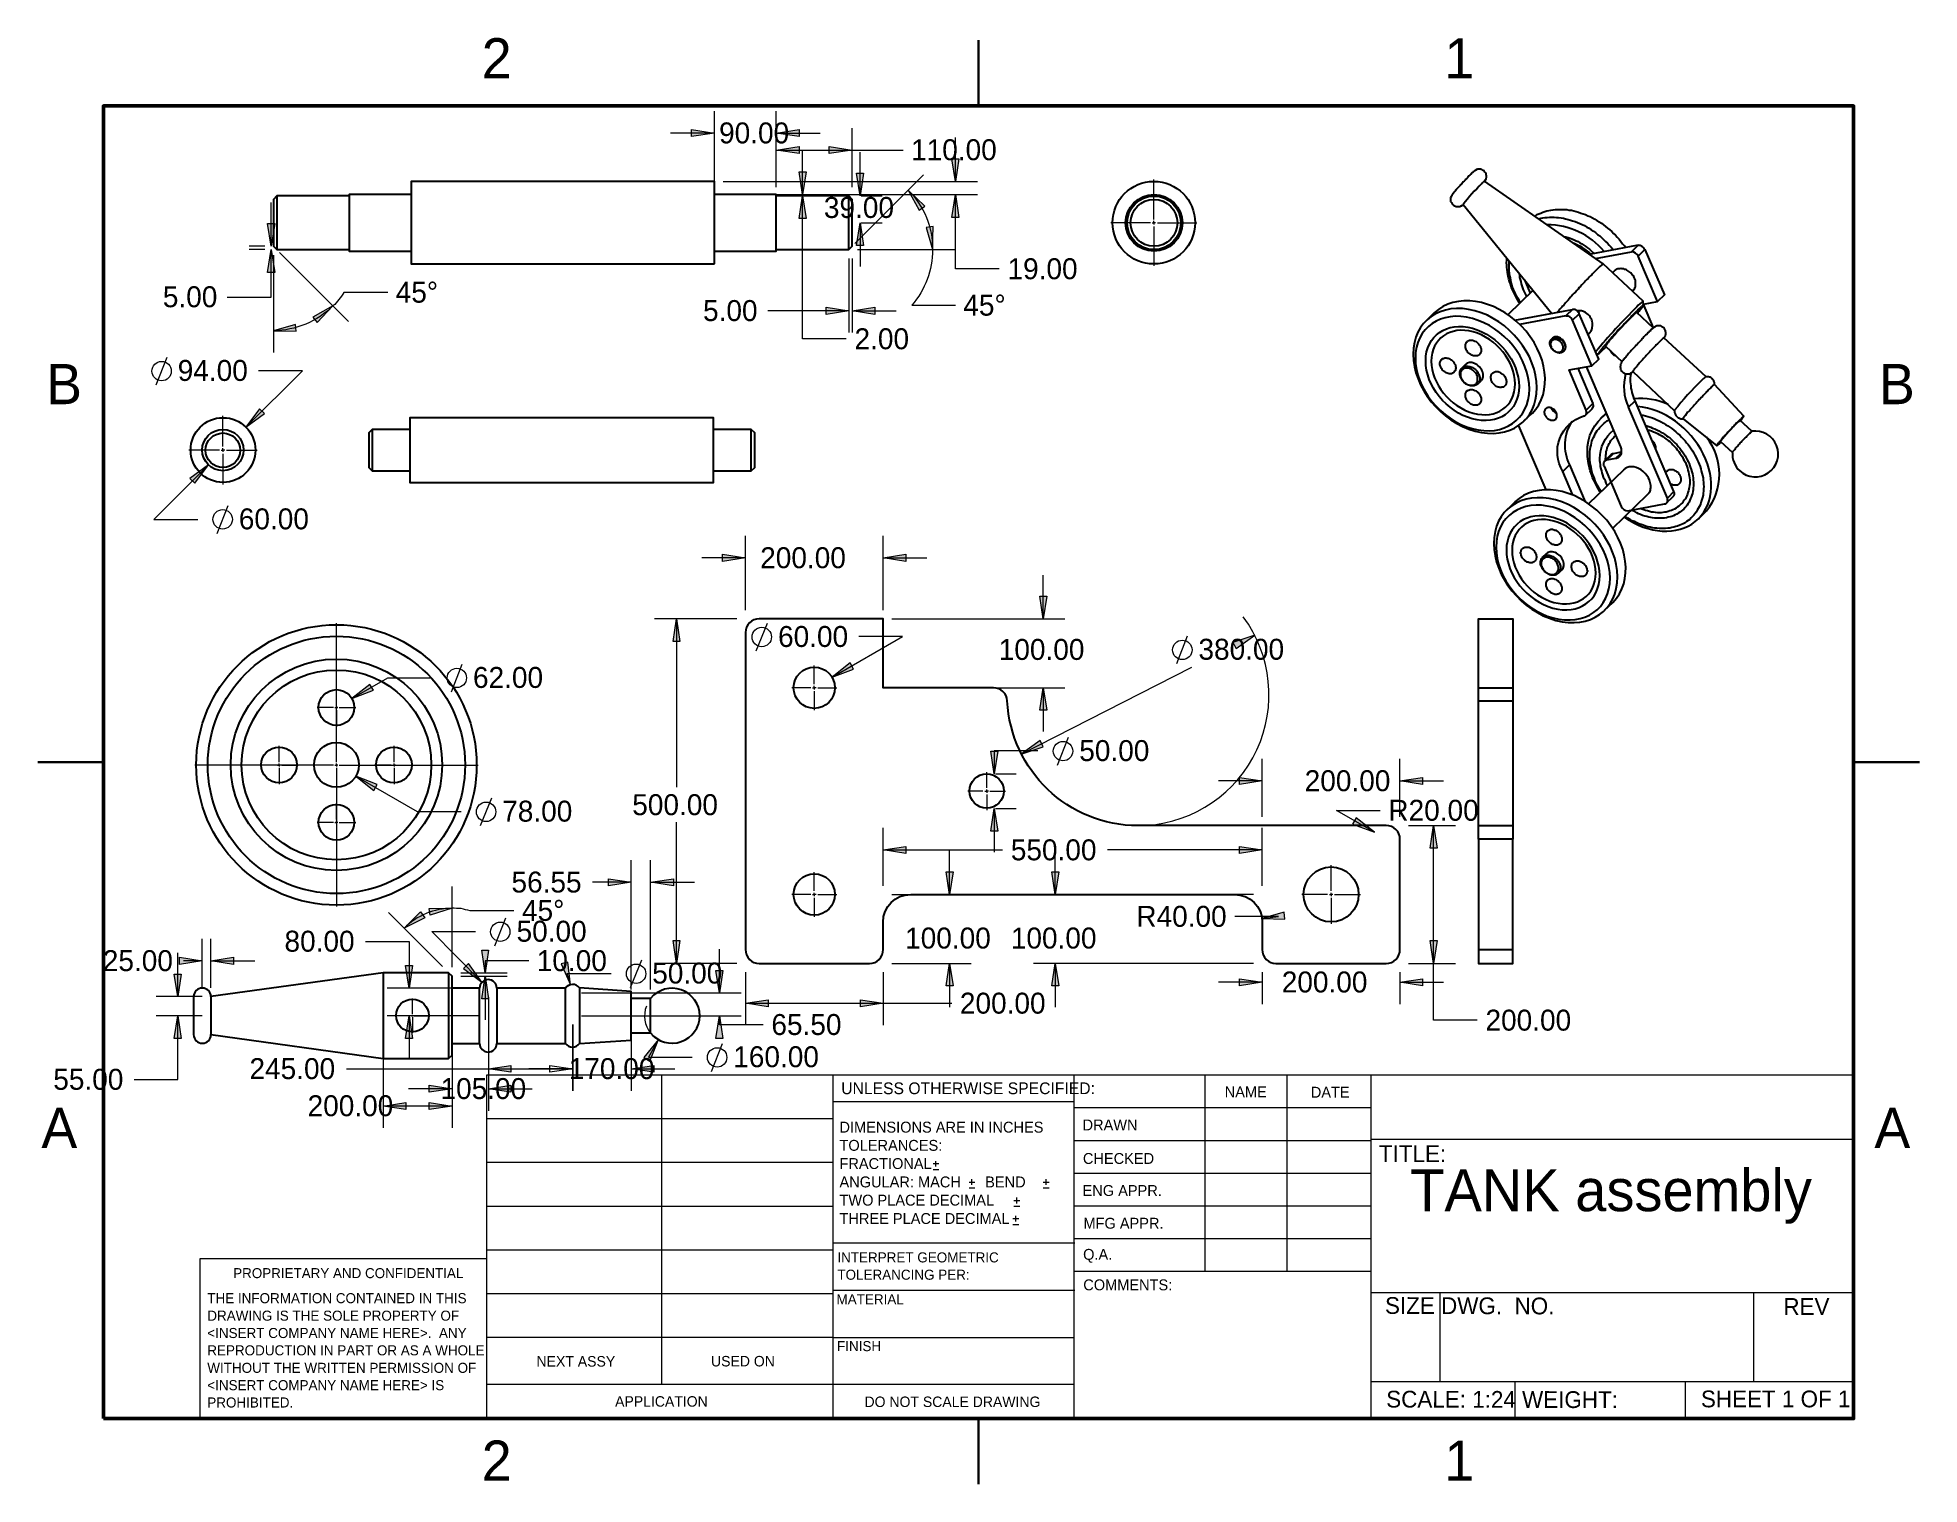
# Model space of a CAD drawing. Header units: millimetres. Extents: x 0.1 to 10.9, y 0.1 to 8.4.
import ezdxf

# ---------------------------------------------------------------- set-up
doc = ezdxf.new("R2010")
doc.units = ezdxf.units.MM
for name, color, linetype in [('PDF_Geometry', 7, 'Continuous'), ('PDF_Solid Fills', 7, 'Continuous'), ('PDF_Text', 7, 'Continuous')]:
    doc.layers.add(name, color=color, linetype=linetype)
doc.styles.add('PDF Century Gothic', font='GOTHIC.TTF')

msp = doc.modelspace()

# ---------------------------------------------------------------- texts
at = {"layer": 'PDF_Text', "attachment_point": 4}
for s, insert, char_height, style in [('2', (2.661, 8.271), 0.23, 'PDF Century Gothic'), ('1', (8.161, 8.271), 0.23, 'PDF Century Gothic'), ('90.00', (4.017, 7.844), 0.1197, 'PDF Century Gothic'), ('110.00', (5.114, 7.748), 0.1197, 'PDF Century Gothic'), ('39.00', (4.616, 7.418), 0.1197, 'PDF Century Gothic'), ('19.00', (5.665, 7.068), 0.1197, 'PDF Century Gothic'), (' 45° ', (2.125, 6.934), 0.1197, 'PDF Century Gothic'), ('5.00 ', (0.839, 6.908), 0.1197, 'PDF Century Gothic'), (' 5.00 ', (3.881, 6.829), 0.1197, 'PDF Century Gothic'), (' 45°', (5.368, 6.86), 0.1197, 'PDF Century Gothic'), ('2.00', (4.791, 6.668), 0.1197, 'PDF Century Gothic'), ('B', (0.172, 6.41), 0.23, 'PDF Century Gothic'), ('94.00', (0.924, 6.487), 0.1197, 'PDF Century Gothic'), ('B', (10.644, 6.41), 0.23, 'PDF Century Gothic'), ('60.00', (1.273, 5.639), 0.1197, 'PDF Century Gothic'), ('200.00', (4.252, 5.417), 0.1197, 'PDF Century Gothic'), ('60.00', (4.354, 4.967), 0.1197, 'PDF Century Gothic'), ('100.00', (5.615, 4.893), 0.1197, 'PDF Century Gothic'), ('380.00', (6.756, 4.894), 0.1197, 'PDF Century Gothic'), ('62.00', (2.611, 4.733), 0.1197, 'PDF Century Gothic'), ('50.00', (6.075, 4.315), 0.1197, 'PDF Century Gothic'), ('200.00', (7.363, 4.143), 0.1197, 'PDF Century Gothic'), ('78.00', (2.778, 3.969), 0.1197, 'PDF Century Gothic'), ('500.00', (3.521, 4.006), 0.1197, 'PDF Century Gothic'), ('R20.00', (7.841, 3.974), 0.1197, 'PDF Century Gothic'), ('550.00', (5.684, 3.748), 0.1197, 'PDF Century Gothic'), ('56.55', (2.831, 3.564), 0.1197, 'PDF Century Gothic'), ('45°', (2.891, 3.402), 0.1197, 'PDF Century Gothic'), ('50.00', (2.86, 3.283), 0.1197, 'PDF Century Gothic'), ('R40.00', (6.401, 3.368), 0.1197, 'PDF Century Gothic'), ('80.00 ', (1.534, 3.226), 0.1197, 'PDF Century Gothic'), ('100.00', (5.08, 3.244), 0.1197, 'PDF Century Gothic'), ('100.00', (5.684, 3.244), 0.1197, 'PDF Century Gothic'), ('25.00 ', (0.496, 3.115), 0.1197, 'PDF Century Gothic'), (' 10.00', (2.931, 3.115), 0.1197, 'PDF Century Gothic'), ('50.00', (3.635, 3.044), 0.1197, 'PDF Century Gothic'), ('200.00', (7.232, 2.993), 0.1197, 'PDF Century Gothic'), ('200.00', (5.393, 2.872), 0.1197, 'PDF Century Gothic'), ('65.50', (4.316, 2.75), 0.1197, 'PDF Century Gothic'), ('200.00', (8.396, 2.775), 0.1197, 'PDF Century Gothic'), ('160.00', (4.098, 2.566), 0.1197, 'PDF Century Gothic'), ('55.00', (0.213, 2.437), 0.1197, 'PDF Century Gothic'), ('245.00', (1.334, 2.498), 0.1197, 'PDF Century Gothic'), ('170.00 ', (3.158, 2.498), 0.1197, 'PDF Century Gothic'), (' 105.00', (2.381, 2.384), 0.1197, 'PDF Century Gothic'), ('UNLESS OTHERWISE SPECIFIED:', (4.715, 2.386), 0.06704, 'PDF Century Gothic'), ('NAME', (6.906, 2.366), 0.0622, 'PDF Century Gothic'), ('DATE', (7.398, 2.364), 0.0622, 'PDF Century Gothic'), ('A', (0.145, 2.16), 0.23, 'PDF Century Gothic'), ('200.00 ', (1.666, 2.286), 0.1197, 'PDF Century Gothic'), ('A', (10.618, 2.16), 0.23, 'PDF Century Gothic'), ('DIMENSIONS ARE IN INCHES', (4.705, 2.164), 0.06225, 'PDF Century Gothic'), ('DRAWN', (6.094, 2.177), 0.0622, 'PDF Century Gothic'), ('TOLERANCES:', (4.705, 2.06), 0.06225, 'PDF Century Gothic'), ('TITLE:', (7.787, 2.013), 0.0958, 'PDF Century Gothic'), ('FRACTIONAL', (4.705, 1.956), 0.0622, 'PDF Century Gothic'), ('CHECKED', (6.096, 1.985), 0.0622, 'PDF Century Gothic'), ('TANK assembly', (7.966, 1.768), 0.23942, 'PDF Century Gothic'), ('ANGULAR: MACH      BEND', (4.705, 1.851), 0.06225, 'PDF Century Gothic'), ('ENG APPR.', (6.094, 1.802), 0.0622, 'PDF Century Gothic'), ('TWO PLACE DECIMAL   ', (4.705, 1.747), 0.06225, 'PDF Century Gothic'), ('THREE PLACE DECIMAL ', (4.705, 1.642), 0.06225, 'PDF Century Gothic'), ('MFG APPR.', (6.099, 1.615), 0.0622, 'PDF Century Gothic'), ('INTERPRET GEOMETRIC', (4.693, 1.42), 0.05746, 'PDF Century Gothic'), ('Q.A.', (6.097, 1.429), 0.0622, 'PDF Century Gothic'), ('PROPRIETARY AND CONFIDENTIAL', (1.241, 1.33), 0.05727, ''), ('TOLERANCING PER:', (4.693, 1.321), 0.05746, 'PDF Century Gothic'), ('COMMENTS:', (6.098, 1.263), 0.0622, 'PDF Century Gothic'), ('THE INFORMATION CONTAINED IN THIS', (1.093, 1.187), 0.05746, 'PDF Century Gothic'), ('MATERIAL', (4.688, 1.181), 0.0575, 'PDF Century Gothic'), ('REV', (10.098, 1.14), 0.0958, 'PDF Century Gothic'), ('DRAWING IS THE SOLE PROPERTY OF', (1.093, 1.087), 0.05746, 'PDF Century Gothic'), ('<INSERT COMPANY NAME HERE>.  ANY', (1.093, 0.988), 0.05746, 'PDF Century Gothic'), ('REPRODUCTION IN PART OR AS A WHOLE', (1.093, 0.889), 0.05746, 'PDF Century Gothic'), ('FINISH', (4.691, 0.913), 0.0575, 'PDF Century Gothic'), ('WITHOUT THE WRITTEN PERMISSION OF', (1.093, 0.789), 0.05746, 'PDF Century Gothic'), ('NEXT ASSY', (2.974, 0.826), 0.0599, 'PDF Century Gothic'), ('USED ON', (3.971, 0.827), 0.0599, 'PDF Century Gothic'), ('<INSERT COMPANY NAME HERE> IS', (1.093, 0.69), 0.05746, 'PDF Century Gothic'), ('SHEET 1 OF 1', (9.627, 0.611), 0.09577, 'PDF Century Gothic'), ('PROHIBITED.', (1.093, 0.591), 0.05746, 'PDF Century Gothic'), ('APPLICATION', (3.423, 0.597), 0.05986, 'PDF Century Gothic'), ('DO NOT SCALE DRAWING', (4.848, 0.595), 0.05986, 'PDF Century Gothic'), ('2', (2.661, 0.259), 0.23, 'PDF Century Gothic'), ('1', (8.161, 0.259), 0.23, 'PDF Century Gothic')]:
    msp.add_mtext(s, dxfattribs=dict(at, insert=insert, char_height=char_height, style=style))
at = {"layer": 'PDF_Text', "char_height": 0.09577, "attachment_point": 4, "style": 'PDF Century Gothic'}
for s, insert, rotation in [('SIZE DWG.  NO.', (7.822, 1.145), 359.8231), ('SCALE: 1:24 WEIGHT:', (7.829, 0.61), 359.8469)]:
    msp.add_mtext(s, dxfattribs=dict(at, insert=insert, rotation=rotation))

# ---------------------------------------------------------------- hatches: boundary and pattern name
at = {"layer": 'PDF_Solid Fills', "transparency": 33554559}
h = msp.add_hatch(color=256, dxfattribs=at)
h.paths.add_polyline_path([(4.824, 7.332), (4.843, 7.201), (4.803, 7.201)], flags=0)
h.paths.add_polyline_path([(4.824, 7.485), (4.803, 7.615), (4.843, 7.615)], flags=0)
h.paths.add_polyline_path([(4.778, 7.747), (4.647, 7.728), (4.647, 7.768)], flags=0)
h.paths.add_polyline_path([(4.344, 7.747), (4.474, 7.768), (4.474, 7.728)], flags=0)
h.paths.add_polyline_path([(4.494, 7.485), (4.514, 7.356), (4.475, 7.356)], flags=0)
h.paths.add_polyline_path([(4.494, 7.493), (4.475, 7.622), (4.514, 7.622)], flags=0)
h.paths.add_polyline_path([(4.344, 7.844), (4.474, 7.864), (4.474, 7.824)], flags=0)
h.paths.add_polyline_path([(3.99, 7.844), (3.86, 7.824), (3.86, 7.864)], flags=0)
h.paths.add_polyline_path([(5.368, 7.493), (5.387, 7.362), (5.347, 7.362)], flags=0)
h.paths.add_polyline_path([(5.368, 7.568), (5.347, 7.697), (5.387, 7.697)], flags=0)
h.paths.add_polyline_path([(1.457, 7.197), (1.437, 7.328), (1.478, 7.328)], flags=0)
h.paths.add_polyline_path([(1.457, 7.178), (1.478, 7.047), (1.437, 7.047)], flags=0)
h.paths.add_polyline_path([(1.811, 6.857), (1.696, 6.793), (1.721, 6.761)], flags=0)
h.paths.add_polyline_path([(1.471, 6.715), (1.601, 6.712), (1.597, 6.751)], flags=0)
h.paths.add_polyline_path([(4.758, 6.829), (4.628, 6.808), (4.628, 6.849)], flags=0)
h.paths.add_polyline_path([(4.778, 6.829), (4.907, 6.849), (4.907, 6.808)], flags=0)
h.paths.add_polyline_path([(5.097, 7.518), (5.161, 7.403), (5.192, 7.426)], flags=0)
h.paths.add_polyline_path([(5.237, 7.178), (5.24, 7.31), (5.201, 7.304)], flags=0)
h.paths.add_polyline_path([(1.314, 6.164), (1.419, 6.242), (1.392, 6.269)], flags=0)
h.paths.add_polyline_path([(1.099, 5.949), (0.993, 5.871), (1.021, 5.843)], flags=0)
h.paths.add_polyline_path([(3.774, 3.1), (3.754, 3.231), (3.793, 3.231)], flags=0)
h.paths.add_polyline_path([(3.774, 5.069), (3.793, 4.939), (3.754, 4.939)], flags=0)
h.paths.add_polyline_path([(4.168, 5.417), (4.037, 5.397), (4.037, 5.438)], flags=0)
h.paths.add_polyline_path([(4.954, 5.417), (5.085, 5.438), (5.085, 5.397)], flags=0)
h.paths.add_polyline_path([(5.868, 5.069), (5.849, 5.199), (5.889, 5.199)], flags=0)
h.paths.add_polyline_path([(5.868, 4.675), (5.889, 4.546), (5.849, 4.546)], flags=0)
h.paths.add_polyline_path([(4.168, 2.872), (4.297, 2.892), (4.297, 2.851)], flags=0)
h.paths.add_polyline_path([(4.954, 2.872), (4.825, 2.851), (4.825, 2.892)], flags=0)
h.paths.add_polyline_path([(5.333, 3.1), (5.354, 2.971), (5.314, 2.971)], flags=0)
h.paths.add_polyline_path([(5.333, 3.494), (5.314, 3.624), (5.354, 3.624)], flags=0)
h.paths.add_polyline_path([(4.954, 3.749), (5.085, 3.768), (5.085, 3.728)], flags=0)
h.paths.add_polyline_path([(7.121, 3.749), (6.99, 3.728), (6.99, 3.768)], flags=0)
h.paths.add_polyline_path([(5.937, 3.494), (5.918, 3.624), (5.958, 3.624)], flags=0)
h.paths.add_polyline_path([(5.937, 3.1), (5.958, 2.971), (5.918, 2.971)], flags=0)
h.paths.add_polyline_path([(7.121, 2.993), (6.99, 2.972), (6.99, 3.012)], flags=0)
h.paths.add_polyline_path([(7.907, 2.993), (8.037, 3.012), (8.037, 2.972)], flags=0)
h.paths.add_polyline_path([(8.099, 3.1), (8.079, 3.231), (8.119, 3.231)], flags=0)
h.paths.add_polyline_path([(8.099, 3.887), (8.119, 3.758), (8.079, 3.758)], flags=0)
h.paths.add_polyline_path([(7.907, 4.143), (8.037, 4.163), (8.037, 4.122)], flags=0)
h.paths.add_polyline_path([(7.121, 4.143), (6.99, 4.122), (6.99, 4.163)], flags=0)
h.paths.add_polyline_path([(4.664, 4.735), (4.786, 4.782), (4.767, 4.817)], flags=0)
h.paths.add_polyline_path([(5.589, 3.986), (5.61, 3.856), (5.569, 3.856)], flags=0)
h.paths.add_polyline_path([(5.589, 4.183), (5.569, 4.313), (5.61, 4.313)], flags=0)
h.paths.add_polyline_path([(7.761, 3.849), (7.658, 3.931), (7.637, 3.896)], flags=0)
h.paths.add_polyline_path([(5.744, 4.296), (5.869, 4.338), (5.851, 4.374)], flags=0)
h.paths.add_polyline_path([(7.078, 4.975), (6.953, 4.933), (6.971, 4.899)], flags=0)
h.paths.add_polyline_path([(7.119, 3.356), (7.25, 3.353), (7.246, 3.392)], flags=0)
h.paths.add_polyline_path([(1.942, 4.169), (2.044, 4.088), (2.064, 4.122)], flags=0)
h.paths.add_polyline_path([(1.919, 4.613), (2.042, 4.661), (2.022, 4.694)], flags=0)
h.paths.add_polyline_path([(3.671, 2.665), (3.587, 2.563), (3.622, 2.542)], flags=0)
h.paths.add_polyline_path([(3.515, 2.497), (3.644, 2.517), (3.644, 2.478)], flags=0)
h.paths.add_polyline_path([(3.181, 2.497), (3.05, 2.478), (3.05, 2.517)], flags=0)
h.paths.add_polyline_path([(3.626, 3.564), (3.756, 3.583), (3.756, 3.543)], flags=0)
h.paths.add_polyline_path([(3.515, 3.564), (3.385, 3.543), (3.385, 3.583)], flags=0)
h.paths.add_polyline_path([(4.019, 2.801), (4.039, 2.671), (3.999, 2.671)], flags=0)
h.paths.add_polyline_path([(4.019, 2.931), (3.999, 3.06), (4.039, 3.06)], flags=0)
h.paths.add_polyline_path([(3.168, 2.978), (3.153, 3.108), (3.114, 3.097)], flags=0)
h.paths.add_polyline_path([(3.181, 2.497), (3.05, 2.478), (3.05, 2.517)], flags=0)
h.paths.add_polyline_path([(2.699, 2.497), (2.828, 2.517), (2.828, 2.478)], flags=0)
h.paths.add_polyline_path([(2.246, 2.801), (2.265, 2.671), (2.225, 2.671)], flags=0)
h.paths.add_polyline_path([(2.246, 2.958), (2.225, 3.089), (2.265, 3.089)], flags=0)
h.paths.add_polyline_path([(2.662, 2.993), (2.585, 3.1), (2.557, 3.071)], flags=0)
h.paths.add_polyline_path([(2.699, 2.383), (2.828, 2.404), (2.828, 2.364)], flags=0)
h.paths.add_polyline_path([(2.492, 2.383), (2.361, 2.364), (2.361, 2.404)], flags=0)
h.paths.add_polyline_path([(2.492, 2.285), (2.361, 2.265), (2.361, 2.306)], flags=0)
h.paths.add_polyline_path([(2.097, 2.285), (2.228, 2.306), (2.228, 2.265)], flags=0)
h.paths.add_polyline_path([(0.925, 2.801), (0.944, 2.671), (0.904, 2.671)], flags=0)
h.paths.add_polyline_path([(0.925, 2.91), (0.904, 3.039), (0.944, 3.039)], flags=0)
h.paths.add_polyline_path([(1.114, 3.115), (1.243, 3.135), (1.243, 3.094)], flags=0)
h.paths.add_polyline_path([(1.064, 3.115), (0.935, 3.094), (0.935, 3.135)], flags=0)
h.paths.add_polyline_path([(2.681, 3.047), (2.661, 3.176), (2.7, 3.176)], flags=0)
h.paths.add_polyline_path([(2.681, 3.028), (2.7, 2.897), (2.661, 2.897)], flags=0)
h.paths.add_polyline_path([(2.492, 3.415), (2.367, 3.375), (2.36, 3.414)], flags=0)
h.paths.add_polyline_path([(2.217, 3.301), (2.311, 3.394), (2.335, 3.361)], flags=0)

# ---------------------------------------------------------------- linework, layer by layer
at = {"layer": 'PDF_Geometry', "color": 9, "lineweight": 25, "true_color": 0xc0c0c0}
for points in [[(5.499, 8.374), (5.499, 7.999)], [(0.124, 4.25), (0.499, 4.25)], [(10.875, 4.25), (10.499, 4.25)], [(5.499, 0.124), (5.499, 0.499)]]:
    msp.add_lwpolyline(points, close=True, dxfattribs=at)
at = {"layer": 'PDF_Geometry', "color": 9, "lineweight": 50, "true_color": 0xc0c0c0}
msp.add_lwpolyline([(0.499, 0.499), (0.499, 7.999), (10.499, 7.999), (10.499, 0.499)], close=True, dxfattribs=at)
at = {"layer": 'PDF_Geometry', "lineweight": 18}
for points in [[(3.99, 7.543), (3.99, 7.969)], [(4.344, 7.543), (4.344, 7.969)], [(4.344, 7.535), (4.344, 7.872)], [(4.778, 7.535), (4.778, 7.872)], [(3.99, 7.844), (3.74, 7.844)], [(4.344, 7.844), (4.594, 7.844)], [(4.344, 7.747), (4.778, 7.747), (5.068, 7.747)], [(4.494, 7.493), (4.494, 7.743)], [(5.368, 7.568), (5.368, 7.818)], [(4.824, 7.485), (4.824, 7.735)], [(4.04, 7.568), (5.493, 7.568)], [(4.793, 7.214), (5.186, 7.606)], [(6.501, 7.351), (6.501, 7.578)], [(1.457, 7.197), (1.457, 7.447)], [(4.04, 7.493), (5.493, 7.493)], [(4.394, 7.493), (4.619, 7.493)], [(4.394, 7.485), (4.619, 7.485)], [(4.744, 6.668), (4.494, 6.668), (4.494, 7.485)], [(4.828, 7.485), (4.949, 7.485)], [(5.618, 7.068), (5.368, 7.068), (5.368, 7.493)], [(4.824, 7.332), (4.824, 7.082)], [(4.828, 7.332), (4.949, 7.332)], [(6.482, 7.332), (6.256, 7.332)], [(6.492, 7.332), (6.501, 7.332), (6.501, 7.342)], [(6.511, 7.332), (6.501, 7.332), (6.501, 7.321)], [(6.501, 7.311), (6.501, 7.085)], [(6.522, 7.332), (6.747, 7.332)], [(1.207, 6.907), (1.457, 6.907), (1.457, 7.178)], [(1.421, 7.197), (1.332, 7.197)], [(1.421, 7.178), (1.332, 7.178)], [(1.471, 7.147), (1.471, 6.59)], [(1.506, 7.162), (1.9, 6.768)], [(4.758, 7.128), (4.758, 6.704)], [(4.778, 7.128), (4.778, 6.704)], [(4.808, 7.178), (5.362, 7.178)], [(4.758, 6.829), (4.296, 6.829)], [(4.778, 6.829), (5.028, 6.829)], [(0.8, 6.406), (0.864, 6.564)], [(1.314, 6.164), (1.636, 6.486), (1.386, 6.486)], [(1.182, 6.053), (1.182, 6.228)], [(1.163, 6.032), (0.988, 6.032)], [(1.172, 6.032), (1.182, 6.032), (1.182, 6.043)], [(1.193, 6.032), (1.182, 6.032), (1.182, 6.022)], [(1.203, 6.032), (1.378, 6.032)], [(1.099, 5.949), (0.788, 5.637), (1.038, 5.637)], [(1.182, 6.012), (1.182, 5.837)], [(1.149, 5.557), (1.212, 5.717)], [(4.168, 5.119), (4.168, 5.542)], [(4.954, 5.119), (4.954, 5.542)], [(4.168, 5.417), (3.918, 5.417)], [(4.954, 5.417), (5.204, 5.417)], [(5.868, 5.069), (5.868, 5.319)], [(4.118, 5.069), (3.649, 5.069)], [(3.774, 5.069), (3.774, 4.106)], [(5.004, 5.069), (5.993, 5.069)], [(1.831, 4.25), (1.831, 5.043)], [(4.229, 4.886), (4.293, 5.044)], [(4.664, 4.735), (5.065, 4.967), (4.815, 4.967)], [(6.632, 4.813), (6.694, 4.971)], [(7.078, 4.975), (7.078, 4.975)], [(1.919, 4.613), (2.125, 4.732), (2.375, 4.732)], [(2.488, 4.651), (2.55, 4.81)], [(4.561, 4.696), (4.561, 4.803)], [(5.744, 4.296), (6.718, 4.792)], [(1.831, 4.579), (1.831, 4.672)], [(4.542, 4.675), (4.433, 4.675)], [(4.551, 4.675), (4.561, 4.675), (4.561, 4.685)], [(4.571, 4.675), (4.561, 4.675), (4.561, 4.665)], [(4.561, 4.656), (4.561, 4.547)], [(4.581, 4.675), (4.689, 4.675)], [(5.004, 4.675), (5.993, 4.675)], [(5.868, 4.675), (5.868, 4.425)], [(1.814, 4.563), (1.721, 4.563)], [(1.822, 4.563), (1.831, 4.563), (1.831, 4.571)], [(1.839, 4.563), (1.831, 4.563), (1.831, 4.554)], [(1.831, 4.546), (1.831, 4.451)], [(1.847, 4.563), (1.942, 4.563)], [(1.503, 4.25), (1.503, 4.344)], [(2.16, 4.25), (2.16, 4.344)], [(5.839, 4.314), (5.589, 4.314), (5.589, 4.183)], [(5.95, 4.233), (6.014, 4.393)], [(1.814, 4.233), (1.022, 4.233)], [(1.486, 4.233), (1.393, 4.233)], [(1.494, 4.233), (1.503, 4.233), (1.503, 4.242)], [(1.511, 4.233), (1.503, 4.233), (1.503, 4.225)], [(1.503, 4.217), (1.503, 4.124)], [(1.519, 4.233), (1.613, 4.233)], [(1.822, 4.233), (1.831, 4.233), (1.831, 4.242)], [(1.839, 4.233), (1.831, 4.233), (1.831, 4.225)], [(1.831, 4.217), (1.831, 3.425)], [(1.847, 4.233), (2.64, 4.233)], [(2.143, 4.233), (2.049, 4.233)], [(2.151, 4.233), (2.16, 4.233), (2.16, 4.242)], [(2.168, 4.233), (2.16, 4.233), (2.16, 4.225)], [(2.16, 4.217), (2.16, 4.124)], [(2.176, 4.233), (2.269, 4.233)], [(5.546, 4.104), (5.546, 4.193)], [(7.121, 3.938), (7.121, 4.268)], [(7.907, 3.938), (7.907, 4.268)], [(1.942, 4.169), (2.293, 3.967), (2.543, 3.967)], [(5.535, 4.085), (5.546, 4.085), (5.546, 4.094)], [(5.596, 4.183), (5.714, 4.183)], [(7.121, 4.143), (6.871, 4.143)], [(7.907, 4.143), (8.157, 4.143)], [(1.831, 3.922), (1.831, 4.015)], [(2.654, 3.887), (2.718, 4.046)], [(5.525, 4.085), (5.438, 4.085)], [(5.556, 4.085), (5.546, 4.085), (5.546, 4.075)], [(5.546, 4.065), (5.546, 3.976)], [(5.565, 4.085), (5.654, 4.085)], [(5.589, 3.986), (5.589, 3.736)], [(5.596, 3.986), (5.714, 3.986)], [(1.814, 3.906), (1.721, 3.906)], [(1.822, 3.906), (1.831, 3.906), (1.831, 3.914)], [(1.839, 3.906), (1.831, 3.906), (1.831, 3.897)], [(1.831, 3.889), (1.831, 3.796)], [(1.847, 3.906), (1.942, 3.906)], [(3.774, 3.1), (3.774, 3.907)], [(4.954, 3.544), (4.954, 3.874)], [(7.121, 3.544), (7.121, 3.874)], [(7.761, 3.849), (7.544, 3.974), (7.794, 3.974)], [(7.957, 3.887), (8.224, 3.887)], [(8.349, 2.775), (8.099, 2.775), (8.099, 3.1), (8.099, 3.887)], [(3.515, 2.95), (3.515, 3.689)], [(3.626, 2.95), (3.626, 3.689)], [(4.954, 3.749), (5.637, 3.749)], [(5.333, 3.494), (5.333, 3.744)], [(5.937, 3.494), (5.937, 3.744)], [(7.121, 3.749), (6.237, 3.749)], [(7.514, 3.514), (7.514, 3.661)], [(3.515, 3.564), (3.293, 3.564)], [(3.626, 3.564), (3.876, 3.564)], [(4.561, 3.514), (4.561, 3.622)], [(2.492, 3.078), (2.492, 3.54)], [(4.542, 3.494), (4.433, 3.494)], [(4.551, 3.494), (4.561, 3.494), (4.561, 3.504)], [(4.571, 3.494), (4.561, 3.494), (4.561, 3.485)], [(4.561, 3.474), (4.561, 3.367)], [(4.581, 3.494), (4.689, 3.494)], [(5.004, 3.494), (5.458, 3.494)], [(7.071, 3.494), (5.813, 3.494)], [(7.494, 3.494), (7.346, 3.494)], [(7.504, 3.494), (7.514, 3.494), (7.514, 3.504)], [(7.524, 3.494), (7.514, 3.494), (7.514, 3.485)], [(7.514, 3.474), (7.514, 3.326)], [(7.533, 3.494), (7.682, 3.494)], [(2.436, 3.082), (2.128, 3.39)], [(2.736, 3.201), (2.799, 3.361)], [(7.119, 3.356), (7.214, 3.368), (6.964, 3.368)], [(1.064, 2.96), (1.064, 3.24)], [(1.114, 2.96), (1.114, 3.24)], [(2.662, 2.993), (2.375, 3.282), (2.625, 3.282)], [(0.925, 2.91), (0.925, 3.16)], [(1.996, 3.225), (2.246, 3.225), (2.246, 2.958)], [(3.511, 2.962), (3.575, 3.121)], [(4.019, 2.931), (4.019, 3.181)], [(1.064, 3.115), (0.957, 3.115)], [(1.114, 3.115), (1.364, 3.115)], [(2.542, 3.047), (2.806, 3.047)], [(2.542, 3.028), (2.806, 3.028)], [(2.931, 3.115), (2.681, 3.115), (2.681, 3.047)], [(2.681, 3.028), (2.681, 2.778)], [(3.168, 2.978), (3.15, 3.043), (3.4, 3.043)], [(4.118, 3.1), (3.649, 3.1)], [(4.168, 3.05), (4.168, 2.747)], [(4.954, 3.05), (4.954, 2.747)], [(5.004, 3.1), (5.458, 3.1)], [(5.333, 3.1), (5.333, 2.85)], [(7.071, 3.1), (5.813, 3.1)], [(5.937, 3.1), (5.937, 2.85)], [(7.121, 3.05), (7.121, 2.868)], [(7.907, 3.05), (7.907, 2.868)], [(7.957, 3.1), (8.224, 3.1)], [(1.064, 2.91), (0.8, 2.91)], [(2.097, 2.997), (2.097, 2.16)], [(2.649, 2.958), (2.121, 2.958)], [(2.492, 2.997), (2.492, 2.16)], [(2.492, 2.908), (2.492, 2.258)], [(2.699, 2.908), (2.699, 2.258)], [(3.231, 2.931), (4.144, 2.931)], [(7.121, 2.993), (6.871, 2.993)], [(7.907, 2.993), (8.157, 2.993)], [(0.675, 2.436), (0.925, 2.436), (0.925, 2.801)], [(1.064, 2.801), (0.8, 2.801)], [(2.649, 2.801), (2.121, 2.801)], [(2.256, 2.801), (2.167, 2.801)], [(2.246, 2.801), (2.246, 2.551)], [(2.26, 2.801), (2.265, 2.801), (2.265, 2.806)], [(2.265, 2.811), (2.265, 2.9)], [(2.269, 2.801), (2.265, 2.801), (2.265, 2.796)], [(2.275, 2.801), (2.364, 2.801)], [(3.231, 2.801), (4.144, 2.801)], [(4.269, 2.75), (4.019, 2.75), (4.019, 2.801)], [(4.168, 2.872), (4.954, 2.872), (5.346, 2.872)], [(2.265, 2.792), (2.265, 2.703)], [(2.699, 2.751), (2.699, 2.372)], [(3.515, 2.751), (3.515, 2.372)], [(3.671, 2.665), (3.613, 2.564), (3.863, 2.564)], [(3.974, 2.483), (4.037, 2.643)], [(1.888, 2.497), (2.699, 2.497), (3.181, 2.497), (2.931, 2.497)], [(3.515, 2.497), (3.765, 2.497)], [(2.492, 2.383), (2.242, 2.383)], [(2.699, 2.383), (2.949, 2.383)], [(2.492, 2.285), (2.097, 2.285)], [(2.097, 2.285), (2.097, 2.285)], [(5.24, 1.956), (5.272, 1.956)], [(5.256, 1.939), (5.256, 1.971)], [(5.24, 1.922), (5.272, 1.922)], [(5.446, 1.85), (5.478, 1.85)], [(5.462, 1.835), (5.462, 1.867)], [(5.869, 1.85), (5.903, 1.85)], [(5.886, 1.835), (5.886, 1.867)], [(5.446, 1.818), (5.478, 1.818)], [(5.701, 1.746), (5.735, 1.746)], [(5.718, 1.729), (5.718, 1.762)], [(5.869, 1.818), (5.903, 1.818)], [(5.696, 1.642), (5.729, 1.642)], [(5.701, 1.714), (5.735, 1.714)], [(5.712, 1.625), (5.712, 1.658)], [(5.696, 1.608), (5.729, 1.608)]]:
    msp.add_lwpolyline(points, dxfattribs=at)
for points in [[(3.99, 7.844), (3.86, 7.824), (3.86, 7.864)], [(4.344, 7.844), (4.474, 7.864), (4.474, 7.824)], [(4.344, 7.747), (4.474, 7.768), (4.474, 7.728)], [(4.778, 7.747), (4.647, 7.728), (4.647, 7.768)], [(5.368, 7.568), (5.347, 7.697), (5.387, 7.697)], [(4.494, 7.493), (4.475, 7.622), (4.514, 7.622)], [(4.824, 7.485), (4.803, 7.615), (4.843, 7.615)], [(4.494, 7.485), (4.514, 7.356), (4.475, 7.356)], [(5.097, 7.518), (5.161, 7.403), (5.192, 7.426)], [(5.368, 7.493), (5.387, 7.362), (5.347, 7.362)], [(1.457, 7.197), (1.437, 7.328), (1.478, 7.328)], [(4.824, 7.332), (4.843, 7.201), (4.803, 7.201)], [(5.237, 7.178), (5.24, 7.31), (5.201, 7.304)], [(1.457, 7.178), (1.478, 7.047), (1.437, 7.047)], [(1.811, 6.857), (1.696, 6.793), (1.721, 6.761)], [(4.758, 6.829), (4.628, 6.808), (4.628, 6.849)], [(4.778, 6.829), (4.907, 6.849), (4.907, 6.808)], [(1.471, 6.715), (1.601, 6.712), (1.597, 6.751)], [(1.314, 6.164), (1.419, 6.242), (1.392, 6.269)], [(1.099, 5.949), (0.993, 5.871), (1.021, 5.843)], [(4.168, 5.417), (4.037, 5.397), (4.037, 5.438)], [(4.954, 5.417), (5.085, 5.438), (5.085, 5.397)], [(5.868, 5.069), (5.849, 5.199), (5.889, 5.199)], [(3.774, 5.069), (3.793, 4.939), (3.754, 4.939)], [(7.078, 4.975), (6.953, 4.933), (6.971, 4.899)], [(4.664, 4.735), (4.786, 4.782), (4.767, 4.817)], [(1.919, 4.613), (2.042, 4.661), (2.022, 4.694)], [(5.868, 4.675), (5.889, 4.546), (5.849, 4.546)], [(5.589, 4.183), (5.569, 4.313), (5.61, 4.313)], [(5.744, 4.296), (5.869, 4.338), (5.851, 4.374)], [(1.942, 4.169), (2.044, 4.088), (2.064, 4.122)], [(7.121, 4.143), (6.99, 4.122), (6.99, 4.163)], [(7.907, 4.143), (8.037, 4.163), (8.037, 4.122)], [(5.589, 3.986), (5.61, 3.856), (5.569, 3.856)], [(7.761, 3.849), (7.658, 3.931), (7.637, 3.896)], [(8.099, 3.887), (8.119, 3.758), (8.079, 3.758)], [(4.954, 3.749), (5.085, 3.768), (5.085, 3.728)], [(7.121, 3.749), (6.99, 3.728), (6.99, 3.768)], [(3.515, 3.564), (3.385, 3.543), (3.385, 3.583)], [(3.626, 3.564), (3.756, 3.583), (3.756, 3.543)], [(5.333, 3.494), (5.314, 3.624), (5.354, 3.624)], [(5.937, 3.494), (5.918, 3.624), (5.958, 3.624)], [(2.217, 3.301), (2.311, 3.394), (2.335, 3.361)], [(2.492, 3.415), (2.367, 3.375), (2.36, 3.414)], [(7.119, 3.356), (7.25, 3.353), (7.246, 3.392)], [(3.774, 3.1), (3.754, 3.231), (3.793, 3.231)], [(8.099, 3.1), (8.079, 3.231), (8.119, 3.231)], [(1.064, 3.115), (0.935, 3.094), (0.935, 3.135)], [(1.114, 3.115), (1.243, 3.135), (1.243, 3.094)], [(2.681, 3.047), (2.661, 3.176), (2.7, 3.176)], [(0.925, 2.91), (0.904, 3.039), (0.944, 3.039)], [(2.246, 2.958), (2.225, 3.089), (2.265, 3.089)], [(2.662, 2.993), (2.585, 3.1), (2.557, 3.071)], [(2.681, 3.028), (2.7, 2.897), (2.661, 2.897)], [(3.168, 2.978), (3.153, 3.108), (3.114, 3.097)], [(4.019, 2.931), (3.999, 3.06), (4.039, 3.06)], [(5.333, 3.1), (5.354, 2.971), (5.314, 2.971)], [(5.937, 3.1), (5.958, 2.971), (5.918, 2.971)], [(7.121, 2.993), (6.99, 2.972), (6.99, 3.012)], [(7.907, 2.993), (8.037, 3.012), (8.037, 2.972)], [(0.925, 2.801), (0.944, 2.671), (0.904, 2.671)], [(2.246, 2.801), (2.265, 2.671), (2.225, 2.671)], [(4.019, 2.801), (4.039, 2.671), (3.999, 2.671)], [(4.168, 2.872), (4.297, 2.892), (4.297, 2.851)], [(4.954, 2.872), (4.825, 2.851), (4.825, 2.892)], [(3.181, 2.372), (3.181, 2.751)], [(3.671, 2.665), (3.587, 2.563), (3.622, 2.542)], [(2.699, 2.497), (2.828, 2.517), (2.828, 2.478)], [(3.181, 2.497), (3.05, 2.478), (3.05, 2.517)], [(3.181, 2.497), (3.05, 2.478), (3.05, 2.517)], [(3.515, 2.497), (3.644, 2.517), (3.644, 2.478)], [(2.492, 2.383), (2.361, 2.364), (2.361, 2.404)], [(2.699, 2.383), (2.828, 2.404), (2.828, 2.364)], [(2.097, 2.285), (2.228, 2.306), (2.228, 2.265)], [(2.492, 2.285), (2.361, 2.265), (2.361, 2.306)]]:
    msp.add_lwpolyline(points, close=True, dxfattribs=at)
at = {"layer": 'PDF_Geometry', "lineweight": 25}
for points in [[(8.392, 7.568), (8.393, 7.571), (8.394, 7.574), (8.396, 7.575), (8.397, 7.578), (8.399, 7.581), (8.399, 7.582), (8.4, 7.586), (8.401, 7.589), (8.401, 7.593), (8.401, 7.597), (8.401, 7.601), (8.4, 7.606), (8.4, 7.61), (8.399, 7.612), (8.396, 7.617), (8.393, 7.621), (8.39, 7.625), (8.388, 7.628), (8.383, 7.631), (8.381, 7.633), (8.376, 7.635), (8.372, 7.636), (8.368, 7.637), (8.364, 7.637), (8.36, 7.637), (8.356, 7.637), (8.353, 7.637), (8.349, 7.636), (8.346, 7.635), (8.343, 7.635), (8.342, 7.633), (8.339, 7.632), (8.338, 7.631), (8.335, 7.629), (8.333, 7.629), (8.332, 7.628), (8.329, 7.625), (8.326, 7.622), (8.324, 7.619), (8.319, 7.617), (8.317, 7.614), (8.315, 7.612), (8.314, 7.61), (8.31, 7.607), (8.306, 7.603), (8.301, 7.599), (8.297, 7.594), (8.293, 7.589), (8.289, 7.585), (8.283, 7.581), (8.279, 7.575), (8.275, 7.569), (8.269, 7.565), (8.265, 7.56), (8.26, 7.554), (8.256, 7.55), (8.251, 7.544), (8.246, 7.539), (8.242, 7.535), (8.238, 7.531), (8.233, 7.525), (8.229, 7.521), (8.226, 7.517), (8.222, 7.512), (8.219, 7.508), (8.217, 7.506), (8.214, 7.501), (8.211, 7.499), (8.208, 7.494), (8.206, 7.492), (8.204, 7.489), (8.203, 7.486), (8.201, 7.485), (8.2, 7.483), (8.2, 7.481), (8.199, 7.478), (8.197, 7.475), (8.197, 7.471), (8.197, 7.467), (8.197, 7.462), (8.197, 7.458), (8.197, 7.454), (8.199, 7.45), (8.201, 7.447), (8.203, 7.443), (8.206, 7.439), (8.208, 7.436), (8.213, 7.432), (8.215, 7.431), (8.219, 7.428), (8.224, 7.426), (8.228, 7.425), (8.232, 7.424), (8.236, 7.424), (8.239, 7.424), (8.243, 7.424), (8.247, 7.425), (8.25, 7.425), (8.253, 7.426), (8.256, 7.428), (8.258, 7.429), (8.26, 7.429), (8.261, 7.431), (8.264, 7.432), (8.265, 7.433), (8.267, 7.435), (8.268, 7.436), (8.775, 6.814)], [(1.903, 7.485), (1.49, 7.485), (1.471, 7.465), (1.471, 7.464), (1.471, 7.461), (1.471, 7.457), (1.471, 7.451), (1.471, 7.444), (1.471, 7.436), (1.471, 7.428), (1.471, 7.417), (1.471, 7.406), (1.471, 7.394), (1.471, 7.382), (1.471, 7.369), (1.471, 7.356), (1.471, 7.342), (1.471, 7.328), (1.471, 7.314), (1.471, 7.3), (1.471, 7.288), (1.471, 7.275), (1.471, 7.263), (1.471, 7.251), (1.471, 7.24), (1.471, 7.231), (1.471, 7.222), (1.471, 7.215), (1.471, 7.208), (1.471, 7.204), (1.471, 7.2), (1.471, 7.199), (1.471, 7.197), (1.49, 7.178), (1.903, 7.178)], [(1.49, 7.485), (1.49, 7.482), (1.49, 7.479), (1.49, 7.474), (1.49, 7.468), (1.49, 7.461), (1.49, 7.453), (1.49, 7.443), (1.49, 7.432), (1.49, 7.421), (1.49, 7.408), (1.49, 7.396), (1.49, 7.382), (1.49, 7.368), (1.49, 7.353), (1.49, 7.339), (1.49, 7.324), (1.49, 7.31), (1.49, 7.296), (1.49, 7.281), (1.49, 7.268), (1.49, 7.254), (1.49, 7.242), (1.49, 7.231), (1.49, 7.221), (1.49, 7.211), (1.49, 7.203), (1.49, 7.194), (1.49, 7.189), (1.49, 7.185), (1.49, 7.181), (1.49, 7.179), (1.49, 7.178)], [(2.258, 7.493), (1.903, 7.493), (1.903, 7.492), (1.903, 7.49), (1.903, 7.486), (1.903, 7.482), (1.903, 7.475), (1.903, 7.468), (1.903, 7.46), (1.903, 7.45), (1.903, 7.439), (1.903, 7.426), (1.903, 7.414), (1.903, 7.401), (1.903, 7.387), (1.903, 7.372), (1.903, 7.358), (1.903, 7.343), (1.903, 7.328), (1.903, 7.313), (1.903, 7.297), (1.903, 7.283), (1.903, 7.269), (1.903, 7.256), (1.903, 7.242), (1.903, 7.231), (1.903, 7.218), (1.903, 7.208), (1.903, 7.199), (1.903, 7.192), (1.903, 7.185), (1.903, 7.179), (1.903, 7.175), (1.903, 7.172), (1.903, 7.171), (1.903, 7.169), (2.258, 7.169)], [(3.99, 7.169), (4.344, 7.169), (4.344, 7.171), (4.344, 7.172), (4.344, 7.175), (4.344, 7.179), (4.344, 7.185), (4.344, 7.192), (4.344, 7.199), (4.344, 7.208), (4.344, 7.218), (4.344, 7.231), (4.344, 7.242), (4.344, 7.256), (4.344, 7.269), (4.344, 7.283), (4.344, 7.297), (4.344, 7.313), (4.344, 7.328), (4.344, 7.343), (4.344, 7.358), (4.344, 7.372), (4.344, 7.387), (4.344, 7.401), (4.344, 7.414), (4.344, 7.426), (4.344, 7.439), (4.344, 7.45), (4.344, 7.46), (4.344, 7.468), (4.344, 7.475), (4.344, 7.482), (4.344, 7.486), (4.344, 7.49), (4.344, 7.492), (4.344, 7.493), (3.99, 7.493)], [(4.344, 7.178), (4.758, 7.178), (4.778, 7.197), (4.778, 7.199), (4.778, 7.201), (4.778, 7.206), (4.778, 7.211), (4.778, 7.218), (4.778, 7.226), (4.778, 7.236), (4.778, 7.246), (4.778, 7.257), (4.778, 7.268), (4.778, 7.281), (4.778, 7.294), (4.778, 7.307), (4.778, 7.321), (4.778, 7.335), (4.778, 7.349), (4.778, 7.362), (4.778, 7.375), (4.778, 7.387), (4.778, 7.4), (4.778, 7.411), (4.778, 7.422), (4.778, 7.432), (4.778, 7.44), (4.778, 7.447), (4.778, 7.454), (4.778, 7.458), (4.778, 7.462), (4.778, 7.464), (4.778, 7.465), (4.758, 7.485), (4.344, 7.485)], [(4.758, 7.178), (4.758, 7.179), (4.758, 7.181), (4.758, 7.185), (4.758, 7.189), (4.758, 7.194), (4.758, 7.203), (4.758, 7.211), (4.758, 7.221), (4.758, 7.231), (4.758, 7.242), (4.758, 7.254), (4.758, 7.268), (4.758, 7.281), (4.758, 7.296), (4.758, 7.31), (4.758, 7.324), (4.758, 7.339), (4.758, 7.353), (4.758, 7.368), (4.758, 7.382), (4.758, 7.396), (4.758, 7.408), (4.758, 7.421), (4.758, 7.432), (4.758, 7.443), (4.758, 7.453), (4.758, 7.461), (4.758, 7.468), (4.758, 7.474), (4.758, 7.479), (4.758, 7.482), (4.758, 7.485)], [(8.676, 7.369), (8.681, 7.371), (8.69, 7.378), (8.701, 7.382), (8.713, 7.387), (8.724, 7.392), (8.735, 7.396), (8.746, 7.399), (8.758, 7.401), (8.769, 7.404), (8.782, 7.406), (8.794, 7.407), (8.808, 7.408), (8.821, 7.408), (8.833, 7.408), (8.847, 7.407), (8.86, 7.407), (8.874, 7.404), (8.888, 7.403), (8.9, 7.4), (8.914, 7.396), (8.928, 7.393), (8.94, 7.387), (8.954, 7.383), (8.968, 7.378), (8.981, 7.372), (8.994, 7.367), (9.007, 7.36), (9.021, 7.353), (9.033, 7.344), (9.046, 7.337), (9.058, 7.329), (9.071, 7.319), (9.082, 7.311), (9.094, 7.301), (9.106, 7.292), (9.117, 7.281), (9.128, 7.271), (9.139, 7.26), (9.149, 7.249), (9.16, 7.237), (9.169, 7.225), (9.178, 7.212), (9.188, 7.201), (9.196, 7.189)], [(8.699, 7.354), (8.7, 7.354), (8.713, 7.357), (8.724, 7.36), (8.736, 7.361), (8.749, 7.362), (8.763, 7.364), (8.775, 7.364), (8.788, 7.364), (8.801, 7.362), (8.814, 7.361), (8.828, 7.36), (8.842, 7.357), (8.854, 7.354), (8.868, 7.351), (8.882, 7.347), (8.894, 7.343), (8.908, 7.339), (8.922, 7.333), (8.935, 7.328), (8.949, 7.321), (8.961, 7.315), (8.975, 7.307), (8.988, 7.3), (9, 7.292), (9.013, 7.283), (9.025, 7.275), (9.036, 7.265), (9.049, 7.257), (9.06, 7.246), (9.071, 7.236), (9.082, 7.225), (9.093, 7.215), (9.103, 7.204), (9.114, 7.192), (9.124, 7.181), (9.126, 7.176)], [(8.842, 7.254), (8.844, 7.254), (8.856, 7.251), (8.868, 7.247), (8.879, 7.244), (8.89, 7.239), (8.903, 7.235), (8.914, 7.229), (8.925, 7.224), (8.936, 7.217), (8.947, 7.211), (8.958, 7.204), (8.969, 7.196), (8.979, 7.189), (8.99, 7.181), (9, 7.172), (9.01, 7.162), (9.015, 7.157)], [(8.892, 7.219), (8.894, 7.218), (8.906, 7.214), (8.917, 7.208), (8.926, 7.203), (8.938, 7.197), (8.949, 7.19), (8.958, 7.183), (8.968, 7.176), (8.978, 7.168), (8.988, 7.161), (8.996, 7.153)], [(8.592, 6.872), (8.589, 6.876), (8.581, 6.89), (8.574, 6.903), (8.567, 6.915), (8.56, 6.929), (8.554, 6.942), (8.547, 6.956), (8.543, 6.969), (8.538, 6.982), (8.533, 6.996), (8.529, 7.01), (8.526, 7.024), (8.524, 7.036), (8.521, 7.05), (8.519, 7.064), (8.518, 7.076), (8.518, 7.09), (8.517, 7.103), (8.518, 7.117), (8.518, 7.129)], [(8.594, 6.875), (8.594, 6.876), (8.588, 6.889), (8.581, 6.9), (8.574, 6.914), (8.567, 6.926), (8.561, 6.939), (8.556, 6.951), (8.551, 6.964), (8.547, 6.978), (8.543, 6.99), (8.54, 7.004), (8.538, 7.017), (8.535, 7.029), (8.533, 7.043), (8.532, 7.056), (8.531, 7.068), (8.531, 7.081), (8.531, 7.093), (8.532, 7.106), (8.532, 7.111)], [(9.024, 7.128), (9.231, 7.165), (9.268, 7.203), (8.989, 7.151)], [(9.356, 6.732), (9.299, 6.867), (9.379, 6.882), (9.269, 7.14), (9.307, 7.178), (9.418, 6.919), (9.379, 6.882)], [(8.632, 6.911), (8.631, 6.914), (8.625, 6.925), (8.619, 6.937), (8.614, 6.949), (8.61, 6.96), (8.606, 6.972), (8.601, 6.983), (8.599, 6.996), (8.596, 7.007), (8.593, 7.018), (8.592, 7.031), (8.59, 7.04)], [(8.618, 7.006), (8.651, 6.929)], [(9.235, 6.942), (9.24, 6.946), (9.243, 6.949), (9.246, 6.953), (9.249, 6.957), (9.25, 6.961), (9.253, 6.967), (9.254, 6.972), (9.254, 6.978), (9.254, 6.983), (9.254, 6.989), (9.254, 6.994), (9.253, 7.001), (9.25, 7.007), (9.249, 7.012), (9.246, 7.018), (9.243, 7.025), (9.239, 7.031), (9.235, 7.035), (9.231, 7.04), (9.226, 7.046), (9.221, 7.05), (9.215, 7.054), (9.21, 7.057), (9.204, 7.061), (9.199, 7.064), (9.193, 7.065), (9.186, 7.068), (9.181, 7.069), (9.175, 7.069), (9.169, 7.071), (9.164, 7.069), (9.158, 7.069), (9.153, 7.068), (9.147, 7.067), (9.143, 7.064), (9.139, 7.061), (9.135, 7.058), (9.133, 7.057), (9.122, 7.046)], [(8.668, 6.946), (8.524, 6.806)], [(8.103, 6.817), (8.057, 6.771)], [(8.563, 6.776), (8.893, 6.836)], [(8.985, 6.697), (8.989, 6.7), (8.993, 6.704), (8.999, 6.712), (9.003, 6.722), (9.006, 6.732), (9.007, 6.744), (9.007, 6.757), (9.006, 6.769), (9.003, 6.775), (9.001, 6.782), (8.997, 6.787), (8.994, 6.794), (8.99, 6.799), (8.986, 6.804), (8.982, 6.808), (8.976, 6.814), (8.967, 6.819), (8.956, 6.825), (8.944, 6.828), (8.932, 6.829), (8.919, 6.829), (8.918, 6.829)], [(9.004, 6.515), (9.043, 6.553), (8.932, 6.812)], [(9.264, 6.815), (9.269, 6.821), (9.274, 6.826), (9.278, 6.832), (9.281, 6.836), (9.285, 6.84), (9.288, 6.844), (9.29, 6.847), (9.293, 6.85), (9.294, 6.853), (9.296, 6.856), (9.297, 6.857), (9.299, 6.858), (9.299, 6.86), (9.299, 6.861), (9.297, 6.861), (9.296, 6.86), (9.294, 6.858), (9.292, 6.857), (9.29, 6.856), (9.288, 6.853), (9.285, 6.85), (9.281, 6.847), (9.276, 6.843), (9.272, 6.84), (9.268, 6.836), (9.264, 6.831), (9.258, 6.826), (9.253, 6.821), (9.247, 6.815), (9.242, 6.81), (9.236, 6.803), (9.229, 6.797), (9.224, 6.79), (9.217, 6.783), (9.21, 6.776), (9.203, 6.769), (9.196, 6.762), (9.189, 6.754), (9.182, 6.747), (9.175, 6.739), (9.168, 6.732), (9.161, 6.724), (9.153, 6.717), (9.146, 6.708), (9.139, 6.701), (9.132, 6.693), (9.125, 6.686), (9.119, 6.679), (9.113, 6.671), (9.107, 6.664), (9.1, 6.657), (9.094, 6.65), (9.089, 6.644), (9.083, 6.637), (9.078, 6.632), (9.074, 6.626), (9.068, 6.621), (9.064, 6.615), (9.061, 6.611), (9.057, 6.607), (9.054, 6.603), (9.051, 6.599), (9.049, 6.596), (9.046, 6.593), (9.044, 6.59), (9.043, 6.589), (9.042, 6.586), (9.042, 6.585), (9.043, 6.585), (9.044, 6.585), (9.047, 6.586), (9.049, 6.589), (9.051, 6.59), (9.054, 6.593), (9.057, 6.596), (9.061, 6.6), (9.065, 6.603), (9.069, 6.607), (9.074, 6.611), (9.079, 6.617), (9.085, 6.621), (9.085, 6.622)], [(9.354, 6.731), (9.26, 6.818), (9.258, 6.818), (9.257, 6.818), (9.256, 6.817), (9.254, 6.815), (9.251, 6.814), (9.249, 6.811), (9.246, 6.808), (9.243, 6.806), (9.239, 6.801), (9.235, 6.797), (9.231, 6.793), (9.226, 6.789), (9.222, 6.785), (9.217, 6.779), (9.211, 6.774), (9.206, 6.768), (9.2, 6.762), (9.194, 6.757), (9.189, 6.751), (9.183, 6.744), (9.178, 6.739), (9.171, 6.732), (9.165, 6.725), (9.16, 6.719), (9.153, 6.712), (9.147, 6.706), (9.142, 6.7), (9.136, 6.693), (9.131, 6.687), (9.125, 6.682), (9.121, 6.676), (9.115, 6.671), (9.111, 6.665), (9.107, 6.66), (9.103, 6.656), (9.099, 6.651), (9.096, 6.647), (9.092, 6.643), (9.089, 6.639), (9.088, 6.636), (9.085, 6.633), (9.083, 6.632), (9.082, 6.629), (9.081, 6.628), (9.081, 6.626), (9.176, 6.537)], [(9.265, 6.817), (9.268, 6.81)], [(8.842, 6.597), (8.846, 6.6), (8.847, 6.603), (8.85, 6.606), (8.851, 6.61), (8.853, 6.612), (8.854, 6.617), (8.856, 6.622), (8.856, 6.626), (8.854, 6.631), (8.853, 6.636), (8.851, 6.64), (8.85, 6.644), (8.847, 6.65), (8.844, 6.654), (8.842, 6.658), (8.838, 6.662), (8.833, 6.665), (8.829, 6.669), (8.825, 6.672), (8.821, 6.674), (8.817, 6.676), (8.811, 6.678), (8.807, 6.679), (8.801, 6.679), (8.797, 6.679), (8.793, 6.679), (8.789, 6.678), (8.785, 6.676), (8.782, 6.674), (8.778, 6.672), (8.778, 6.671), (8.774, 6.667)], [(8.982, 6.694), (8.996, 6.707)], [(9.417, 6.672), (9.418, 6.675), (9.419, 6.678), (9.421, 6.679), (9.422, 6.682), (9.422, 6.683), (9.424, 6.686), (9.425, 6.689), (9.425, 6.692), (9.426, 6.694), (9.426, 6.699), (9.426, 6.703), (9.426, 6.707), (9.425, 6.711), (9.424, 6.715), (9.422, 6.719), (9.421, 6.722), (9.418, 6.726), (9.415, 6.731), (9.411, 6.733), (9.408, 6.736), (9.404, 6.737), (9.4, 6.74), (9.396, 6.742), (9.392, 6.742), (9.388, 6.743), (9.383, 6.743), (9.381, 6.742), (9.376, 6.742), (9.374, 6.742), (9.371, 6.74), (9.368, 6.739), (9.365, 6.737), (9.364, 6.737), (9.363, 6.736), (9.36, 6.735), (9.358, 6.733), (9.357, 6.732), (9.353, 6.729), (9.35, 6.726), (9.347, 6.724), (9.343, 6.721), (9.339, 6.717), (9.336, 6.712), (9.332, 6.71), (9.331, 6.708), (9.326, 6.704), (9.321, 6.699), (9.317, 6.694), (9.311, 6.689), (9.307, 6.685), (9.301, 6.679), (9.296, 6.674), (9.29, 6.668), (9.285, 6.661), (9.279, 6.656), (9.274, 6.65), (9.268, 6.643), (9.263, 6.637), (9.257, 6.632), (9.251, 6.625), (9.246, 6.619), (9.24, 6.614), (9.235, 6.607), (9.229, 6.601), (9.224, 6.596), (9.219, 6.59), (9.214, 6.585), (9.21, 6.579), (9.206, 6.574), (9.201, 6.569), (9.197, 6.564), (9.193, 6.56), (9.19, 6.556), (9.186, 6.551), (9.183, 6.549), (9.181, 6.544), (9.178, 6.542), (9.175, 6.537), (9.174, 6.535), (9.172, 6.532), (9.171, 6.531), (9.171, 6.528), (9.169, 6.526), (9.168, 6.524), (9.168, 6.521), (9.167, 6.518), (9.167, 6.514), (9.165, 6.511), (9.165, 6.507), (9.167, 6.503), (9.167, 6.499), (9.168, 6.494), (9.171, 6.49), (9.172, 6.486), (9.175, 6.483), (9.179, 6.479), (9.182, 6.476), (9.186, 6.474), (9.19, 6.472), (9.193, 6.471), (9.197, 6.469), (9.201, 6.468), (9.206, 6.468), (9.21, 6.468), (9.214, 6.468), (9.217, 6.469), (9.219, 6.469), (9.222, 6.471), (9.225, 6.472), (9.226, 6.474), (9.229, 6.474), (9.231, 6.475), (9.232, 6.476), (9.235, 6.478), (9.238, 6.479), (9.238, 6.481)], [(9.656, 6.451), (9.415, 6.674), (9.414, 6.674), (9.414, 6.672), (9.413, 6.672), (9.41, 6.671), (9.408, 6.668), (9.406, 6.667), (9.403, 6.664), (9.399, 6.66), (9.396, 6.657), (9.392, 6.653), (9.388, 6.649), (9.382, 6.644), (9.378, 6.639), (9.372, 6.635), (9.368, 6.629), (9.363, 6.624), (9.357, 6.618), (9.351, 6.612), (9.344, 6.606), (9.339, 6.6), (9.333, 6.593), (9.328, 6.587), (9.321, 6.581), (9.315, 6.574), (9.31, 6.568), (9.304, 6.561), (9.299, 6.556), (9.293, 6.549), (9.288, 6.543), (9.282, 6.537), (9.276, 6.531), (9.272, 6.525), (9.267, 6.521), (9.263, 6.515), (9.258, 6.511), (9.256, 6.506), (9.251, 6.501), (9.249, 6.499), (9.246, 6.494), (9.243, 6.492), (9.242, 6.489), (9.239, 6.486), (9.239, 6.485), (9.238, 6.483), (9.238, 6.482), (9.236, 6.482), (9.238, 6.482), (9.476, 6.258)], [(9.029, 6.583), (9.042, 6.583)], [(9.111, 6.599), (9.113, 6.594), (9.115, 6.59), (9.118, 6.586), (9.122, 6.583), (9.125, 6.579), (9.129, 6.576), (9.133, 6.575), (9.138, 6.572), (9.139, 6.572)], [(8.282, 6.521), (8.261, 6.501)], [(8.924, 6.5), (9.01, 6.299)], [(8.351, 6.41), (8.371, 6.429)], [(9.704, 6.407), (9.703, 6.407), (9.703, 6.406), (9.7, 6.404), (9.699, 6.403), (9.696, 6.401), (9.694, 6.399), (9.69, 6.396), (9.688, 6.393), (9.683, 6.39), (9.681, 6.386), (9.676, 6.382), (9.671, 6.378), (9.667, 6.372), (9.661, 6.368), (9.657, 6.362), (9.651, 6.357), (9.646, 6.351), (9.64, 6.344), (9.635, 6.339), (9.628, 6.333), (9.622, 6.326), (9.617, 6.321), (9.611, 6.314), (9.604, 6.307), (9.599, 6.301), (9.593, 6.294), (9.588, 6.289), (9.582, 6.282), (9.576, 6.276), (9.571, 6.271), (9.565, 6.264), (9.561, 6.258), (9.556, 6.254), (9.551, 6.249), (9.547, 6.243), (9.544, 6.239), (9.54, 6.235), (9.538, 6.231), (9.535, 6.228), (9.532, 6.225), (9.529, 6.221), (9.528, 6.219), (9.526, 6.217), (9.525, 6.215), (9.525, 6.214), (9.525, 6.212)], [(8.615, 6.199), (8.663, 6.243)], [(8.968, 6.233), (9.006, 6.269), (9.008, 6.272), (9.01, 6.275), (9.011, 6.279), (9.013, 6.282), (9.013, 6.286), (9.013, 6.29), (9.011, 6.294), (9.01, 6.299), (8.971, 6.261)], [(9.085, 6.244), (9.053, 6.214)], [(9.472, 5.796), (9.251, 6.314)], [(2.251, 6.15), (2.035, 6.15), (2.015, 6.131), (2.015, 6.129), (2.015, 6.128), (2.015, 6.124), (2.015, 6.118), (2.015, 6.112), (2.015, 6.106), (2.015, 6.097), (2.015, 6.087), (2.015, 6.078), (2.015, 6.067), (2.015, 6.056), (2.015, 6.044), (2.015, 6.032), (2.015, 6.021), (2.015, 6.01), (2.015, 5.999), (2.015, 5.987), (2.015, 5.978), (2.015, 5.968), (2.015, 5.96), (2.015, 5.953), (2.015, 5.946), (2.015, 5.942), (2.015, 5.937), (2.015, 5.935), (2.015, 5.933), (2.035, 5.914), (2.251, 5.914)], [(2.035, 6.15), (2.035, 6.149), (2.035, 6.146), (2.035, 6.142), (2.035, 6.136), (2.035, 6.131), (2.035, 6.122), (2.035, 6.114), (2.035, 6.104), (2.035, 6.093), (2.035, 6.082), (2.035, 6.069), (2.035, 6.058), (2.035, 6.046), (2.035, 6.032), (2.035, 6.019), (2.035, 6.007), (2.035, 5.994), (2.035, 5.983), (2.035, 5.971), (2.035, 5.961), (2.035, 5.951), (2.035, 5.943), (2.035, 5.935), (2.035, 5.928), (2.035, 5.922), (2.035, 5.918), (2.035, 5.915), (2.035, 5.914)], [(3.985, 5.914), (4.201, 5.914), (4.221, 5.933), (4.221, 5.935), (4.221, 5.936), (4.221, 5.939), (4.221, 5.943), (4.221, 5.949), (4.221, 5.956), (4.221, 5.964), (4.221, 5.972), (4.221, 5.982), (4.221, 5.993), (4.221, 6.004), (4.221, 6.015), (4.221, 6.026), (4.221, 6.039), (4.221, 6.05), (4.221, 6.061), (4.221, 6.072), (4.221, 6.082), (4.221, 6.092), (4.221, 6.101), (4.221, 6.108), (4.221, 6.115), (4.221, 6.121), (4.221, 6.125), (4.221, 6.129), (4.221, 6.131), (4.201, 6.15), (3.985, 6.15)], [(4.201, 5.914), (4.201, 5.915), (4.201, 5.918), (4.201, 5.922), (4.201, 5.928), (4.201, 5.935), (4.201, 5.943), (4.201, 5.951), (4.201, 5.961), (4.201, 5.971), (4.201, 5.983), (4.201, 5.994), (4.201, 6.007), (4.201, 6.019), (4.201, 6.032), (4.201, 6.046), (4.201, 6.058), (4.201, 6.069), (4.201, 6.082), (4.201, 6.093), (4.201, 6.104), (4.201, 6.114), (4.201, 6.122), (4.201, 6.131), (4.201, 6.136), (4.201, 6.142), (4.201, 6.146), (4.201, 6.149), (4.201, 6.15)], [(8.585, 6.172), (8.74, 5.806)], [(9.056, 5.794), (9.056, 5.796), (9.049, 5.808), (9.042, 5.821), (9.035, 5.833), (9.028, 5.846), (9.022, 5.858), (9.018, 5.871), (9.013, 5.885), (9.008, 5.897), (9.004, 5.91), (9.001, 5.924), (8.999, 5.936), (8.996, 5.949), (8.994, 5.962), (8.993, 5.975), (8.992, 5.987), (8.992, 6), (8.992, 6.012), (8.993, 6.025), (8.994, 6.037), (8.996, 6.049), (8.999, 6.061), (9.001, 6.072), (9.004, 6.083), (9.008, 6.094), (9.013, 6.104), (9.018, 6.115), (9.022, 6.125), (9.028, 6.135), (9.035, 6.144), (9.042, 6.153), (9.049, 6.162), (9.056, 6.169), (9.064, 6.178), (9.072, 6.185), (9.081, 6.192), (9.089, 6.199), (9.099, 6.204), (9.101, 6.206)], [(9.285, 6.233), (9.297, 6.232), (9.311, 6.229), (9.324, 6.225), (9.336, 6.221), (9.35, 6.217), (9.363, 6.211), (9.375, 6.206), (9.388, 6.2), (9.4, 6.194), (9.413, 6.187), (9.425, 6.179), (9.438, 6.172), (9.449, 6.164), (9.461, 6.156), (9.472, 6.147), (9.483, 6.137), (9.494, 6.128), (9.506, 6.118), (9.515, 6.107), (9.525, 6.097), (9.536, 6.086), (9.544, 6.075), (9.554, 6.064), (9.563, 6.051), (9.571, 6.04), (9.579, 6.028), (9.586, 6.015), (9.593, 6.003), (9.6, 5.99), (9.606, 5.978), (9.611, 5.965), (9.617, 5.953), (9.622, 5.939), (9.626, 5.926), (9.629, 5.914), (9.633, 5.9), (9.636, 5.887), (9.639, 5.875), (9.64, 5.861), (9.642, 5.849), (9.642, 5.836), (9.643, 5.824), (9.642, 5.811), (9.642, 5.799), (9.64, 5.786), (9.639, 5.775), (9.636, 5.762), (9.633, 5.751), (9.629, 5.74), (9.626, 5.729), (9.622, 5.718), (9.617, 5.708), (9.611, 5.699), (9.606, 5.689), (9.6, 5.679), (9.593, 5.669), (9.586, 5.661), (9.579, 5.653), (9.571, 5.646), (9.563, 5.637), (9.554, 5.631), (9.544, 5.625), (9.536, 5.618), (9.525, 5.612), (9.515, 5.608), (9.506, 5.603), (9.494, 5.599), (9.483, 5.596), (9.472, 5.593), (9.461, 5.59), (9.449, 5.587), (9.438, 5.586), (9.425, 5.585), (9.413, 5.585), (9.4, 5.585), (9.388, 5.585), (9.375, 5.586), (9.363, 5.587), (9.35, 5.589), (9.336, 5.592), (9.324, 5.594), (9.311, 5.599), (9.297, 5.603), (9.285, 5.607), (9.272, 5.611), (9.26, 5.617), (9.247, 5.624), (9.235, 5.629), (9.222, 5.636), (9.21, 5.643), (9.197, 5.651), (9.193, 5.654)], [(9.311, 6.172), (9.317, 6.171), (9.329, 6.167), (9.34, 6.164), (9.351, 6.158), (9.364, 6.154), (9.375, 6.149), (9.386, 6.143), (9.397, 6.136), (9.408, 6.131), (9.419, 6.124), (9.431, 6.115), (9.44, 6.108), (9.451, 6.1), (9.461, 6.092), (9.471, 6.082), (9.479, 6.072), (9.489, 6.064), (9.497, 6.054), (9.506, 6.043), (9.514, 6.033), (9.522, 6.022), (9.529, 6.011), (9.536, 6), (9.543, 5.989), (9.549, 5.978), (9.554, 5.967), (9.56, 5.956), (9.564, 5.943), (9.568, 5.932), (9.572, 5.921), (9.575, 5.908), (9.578, 5.897), (9.581, 5.885), (9.582, 5.874), (9.583, 5.862), (9.585, 5.85), (9.585, 5.839), (9.585, 5.828), (9.583, 5.817), (9.582, 5.806), (9.581, 5.796), (9.578, 5.785), (9.575, 5.775), (9.572, 5.764), (9.568, 5.756), (9.564, 5.746), (9.56, 5.736), (9.554, 5.728), (9.549, 5.719), (9.543, 5.711), (9.536, 5.704), (9.529, 5.696), (9.522, 5.69), (9.514, 5.683), (9.506, 5.678), (9.497, 5.672), (9.489, 5.667), (9.479, 5.662), (9.471, 5.658), (9.461, 5.654), (9.451, 5.651), (9.44, 5.649), (9.431, 5.646), (9.419, 5.644), (9.408, 5.643), (9.397, 5.643), (9.386, 5.643), (9.375, 5.643), (9.364, 5.644), (9.351, 5.646), (9.34, 5.647), (9.329, 5.65), (9.317, 5.653), (9.306, 5.656), (9.294, 5.66), (9.282, 5.664), (9.271, 5.669), (9.26, 5.675), (9.249, 5.681), (9.238, 5.686), (9.231, 5.69)], [(9.321, 6.15), (9.322, 6.149), (9.333, 6.146), (9.344, 6.142), (9.356, 6.137), (9.367, 6.133), (9.378, 6.128), (9.388, 6.122), (9.399, 6.117), (9.41, 6.11), (9.419, 6.103), (9.429, 6.096), (9.439, 6.087), (9.449, 6.081), (9.458, 6.072), (9.467, 6.062), (9.475, 6.054), (9.485, 6.044), (9.492, 6.035), (9.5, 6.025), (9.507, 6.015), (9.514, 6.004), (9.521, 5.994), (9.526, 5.983), (9.532, 5.974), (9.538, 5.962), (9.542, 5.951), (9.546, 5.94), (9.55, 5.929), (9.553, 5.918), (9.556, 5.907), (9.558, 5.896), (9.56, 5.885), (9.561, 5.874), (9.563, 5.862), (9.563, 5.851), (9.563, 5.84), (9.561, 5.831), (9.56, 5.819), (9.558, 5.81), (9.556, 5.8), (9.553, 5.79), (9.55, 5.781), (9.546, 5.772), (9.542, 5.764), (9.538, 5.754), (9.532, 5.747), (9.526, 5.739), (9.521, 5.732), (9.514, 5.725), (9.507, 5.718), (9.5, 5.712), (9.492, 5.707), (9.485, 5.701), (9.475, 5.696), (9.467, 5.692), (9.458, 5.687), (9.449, 5.685), (9.439, 5.682), (9.429, 5.679), (9.419, 5.678), (9.41, 5.676), (9.399, 5.675), (9.388, 5.675), (9.378, 5.675), (9.367, 5.676), (9.356, 5.678), (9.344, 5.679), (9.333, 5.682), (9.322, 5.685), (9.311, 5.687), (9.3, 5.692), (9.289, 5.696), (9.281, 5.699)], [(9.853, 6.2), (9.856, 6.204), (9.86, 6.208), (9.863, 6.211), (9.865, 6.215), (9.867, 6.218), (9.869, 6.221), (9.871, 6.222), (9.872, 6.224), (9.872, 6.225), (9.872, 6.226), (9.871, 6.226), (9.868, 6.225), (9.867, 6.222), (9.864, 6.221), (9.861, 6.218), (9.858, 6.215), (9.856, 6.212), (9.851, 6.208), (9.847, 6.204), (9.843, 6.2), (9.839, 6.196), (9.835, 6.192), (9.829, 6.186), (9.824, 6.181), (9.819, 6.175), (9.814, 6.169), (9.808, 6.164), (9.803, 6.158), (9.797, 6.153), (9.792, 6.146), (9.786, 6.14), (9.781, 6.135), (9.775, 6.128), (9.769, 6.122), (9.764, 6.117), (9.76, 6.111), (9.754, 6.106), (9.75, 6.1), (9.746, 6.096), (9.742, 6.09), (9.738, 6.086), (9.733, 6.082), (9.731, 6.078), (9.728, 6.074), (9.725, 6.071), (9.722, 6.068), (9.721, 6.065), (9.719, 6.062), (9.718, 6.061), (9.717, 6.06), (9.717, 6.058), (9.718, 6.058), (9.719, 6.06), (9.721, 6.061), (9.722, 6.062), (9.725, 6.065), (9.728, 6.067), (9.731, 6.069), (9.735, 6.074), (9.738, 6.076), (9.742, 6.081)], [(9.082, 5.975), (9.082, 5.982), (9.083, 5.993), (9.083, 6.003), (9.085, 6.014), (9.086, 6.024), (9.089, 6.033), (9.092, 6.043), (9.094, 6.053), (9.099, 6.061), (9.103, 6.071), (9.108, 6.079), (9.113, 6.087), (9.118, 6.094), (9.125, 6.101), (9.131, 6.108), (9.138, 6.115), (9.139, 6.117)], [(9.172, 6.021), (9.125, 6.012)], [(9.349, 6.086), (9.35, 6.085), (9.354, 6.081), (9.357, 6.076), (9.36, 6.071), (9.363, 6.067), (9.364, 6.062), (9.365, 6.057), (9.367, 6.053), (9.367, 6.047), (9.367, 6.043), (9.367, 6.042)], [(8.896, 5.775), (8.838, 5.911), (8.876, 5.949), (8.965, 5.737)], [(9.185, 5.919), (8.985, 5.725)], [(9.088, 5.975), (9.125, 6.012), (9.122, 6.011), (9.118, 6.01), (9.115, 6.007), (9.114, 6.007), (9.076, 5.969)], [(9.139, 5.985), (9.172, 6.015)], [(9.426, 5.904), (9.426, 5.907), (9.429, 5.91), (9.432, 5.912), (9.435, 5.915), (9.438, 5.918), (9.442, 5.919), (9.446, 5.921), (9.45, 5.922), (9.454, 5.922), (9.46, 5.922), (9.464, 5.922), (9.468, 5.921), (9.474, 5.919), (9.478, 5.917), (9.483, 5.914), (9.488, 5.911), (9.492, 5.908), (9.496, 5.904), (9.499, 5.9), (9.503, 5.896), (9.506, 5.892), (9.507, 5.886), (9.51, 5.882), (9.511, 5.876), (9.513, 5.872), (9.513, 5.868), (9.513, 5.862), (9.513, 5.858), (9.511, 5.854), (9.51, 5.85), (9.507, 5.846), (9.506, 5.843), (9.503, 5.84), (9.499, 5.837), (9.496, 5.836), (9.492, 5.833), (9.488, 5.833), (9.483, 5.832), (9.478, 5.832), (9.474, 5.832), (9.468, 5.833), (9.464, 5.835), (9.46, 5.836), (9.454, 5.839), (9.454, 5.84)], [(9.122, 5.585), (9.322, 5.779), (9.326, 5.783), (9.331, 5.789), (9.333, 5.793), (9.336, 5.799), (9.338, 5.804), (9.339, 5.811), (9.34, 5.817)], [(8.564, 5.736), (8.518, 5.69)], [(9.431, 5.731), (9.469, 5.767), (9.471, 5.769), (9.472, 5.772), (9.474, 5.775), (9.475, 5.779), (9.475, 5.783), (9.475, 5.787), (9.474, 5.792), (9.472, 5.796), (9.435, 5.758)], [(8.743, 5.44), (8.722, 5.421)], [(8.813, 5.329), (8.832, 5.349)], [(9.076, 5.118), (9.124, 5.162)], [(8.356, 4.675), (8.356, 5.069), (8.553, 5.069), (8.553, 4.675)], [(8.356, 4.6), (8.356, 4.611), (8.356, 4.622), (8.356, 4.632), (8.356, 4.642), (8.356, 4.65), (8.356, 4.657), (8.356, 4.664), (8.356, 4.668), (8.356, 4.672), (8.356, 4.675), (8.553, 4.675), (8.553, 4.672), (8.553, 4.668), (8.553, 4.664), (8.553, 4.657), (8.553, 4.65), (8.553, 4.642), (8.553, 4.632), (8.553, 4.622), (8.553, 4.611), (8.553, 4.6)], [(8.356, 3.887), (8.356, 3.889), (8.356, 3.89), (8.356, 3.894), (8.356, 3.899), (8.356, 3.906), (8.356, 3.912), (8.356, 3.922), (8.356, 3.933), (8.356, 3.944), (8.356, 3.957), (8.356, 3.972), (8.356, 3.987), (8.356, 4.004), (8.356, 4.022), (8.356, 4.042), (8.356, 4.062), (8.356, 4.083), (8.356, 4.106), (8.356, 4.129), (8.356, 4.154), (8.356, 4.179), (8.356, 4.206), (8.356, 4.232), (8.356, 4.26), (8.356, 4.289), (8.356, 4.318), (8.356, 4.347), (8.356, 4.378), (8.356, 4.408), (8.356, 4.44), (8.356, 4.471), (8.356, 4.503), (8.356, 4.535), (8.356, 4.568), (8.356, 4.6), (8.553, 4.6), (8.553, 4.568), (8.553, 4.535), (8.553, 4.503), (8.553, 4.471), (8.553, 4.44), (8.553, 4.408), (8.553, 4.378), (8.553, 4.347), (8.553, 4.318), (8.553, 4.289), (8.553, 4.26), (8.553, 4.232), (8.553, 4.206), (8.553, 4.179), (8.553, 4.154), (8.553, 4.129), (8.553, 4.106), (8.553, 4.083), (8.553, 4.062), (8.553, 4.042), (8.553, 4.022), (8.553, 4.004), (8.553, 3.987), (8.553, 3.972), (8.553, 3.957), (8.553, 3.944), (8.553, 3.933), (8.553, 3.922), (8.553, 3.912), (8.553, 3.906), (8.553, 3.899), (8.553, 3.894), (8.553, 3.89), (8.553, 3.889), (8.553, 3.887)], [(8.356, 3.81), (8.356, 3.821), (8.356, 3.831), (8.356, 3.842), (8.356, 3.851), (8.356, 3.861), (8.356, 3.868), (8.356, 3.875), (8.356, 3.881), (8.356, 3.885), (8.356, 3.887), (8.553, 3.887), (8.553, 3.885), (8.553, 3.881), (8.553, 3.875), (8.553, 3.868), (8.553, 3.861), (8.553, 3.851), (8.553, 3.842), (8.553, 3.831), (8.553, 3.821), (8.553, 3.81)], [(8.356, 3.179), (8.356, 3.168), (8.356, 3.157), (8.356, 3.146), (8.356, 3.136), (8.356, 3.128), (8.356, 3.119), (8.356, 3.112), (8.356, 3.107), (8.356, 3.104), (8.356, 3.101), (8.356, 3.1), (8.553, 3.1), (8.553, 3.101), (8.553, 3.104), (8.553, 3.107), (8.553, 3.112), (8.553, 3.119), (8.553, 3.128), (8.553, 3.136), (8.553, 3.146), (8.553, 3.157), (8.553, 3.168), (8.553, 3.179)], [(2.097, 3.047), (2.097, 3.046), (2.097, 3.044), (2.097, 3.042), (2.097, 3.039), (2.097, 3.035), (2.097, 3.031), (2.097, 3.025), (2.097, 3.019), (2.097, 3.012), (2.097, 3.006), (2.097, 2.999), (2.097, 2.99), (2.097, 2.982), (2.097, 2.972), (2.097, 2.962), (2.097, 2.953), (2.097, 2.943), (2.097, 2.932), (2.097, 2.921), (2.097, 2.908), (2.097, 2.897), (2.097, 2.885), (2.097, 2.872), (2.097, 2.86), (2.097, 2.847), (2.097, 2.833), (2.097, 2.821), (2.097, 2.807), (2.097, 2.794), (2.097, 2.782), (2.097, 2.768), (2.097, 2.756), (2.097, 2.743), (2.097, 2.731), (2.097, 2.718), (2.097, 2.706), (2.097, 2.693), (2.097, 2.682), (2.097, 2.671), (2.097, 2.66), (2.097, 2.649), (2.097, 2.639), (2.097, 2.629), (2.097, 2.621), (2.097, 2.611), (2.097, 2.603), (2.097, 2.596), (2.097, 2.589), (2.097, 2.582), (2.097, 2.576), (2.097, 2.572), (2.097, 2.568), (2.097, 2.564), (2.097, 2.561), (2.097, 2.558), (2.097, 2.557), (2.097, 2.556)], [(2.472, 3.047), (2.472, 3.046), (2.472, 3.044), (2.472, 3.042), (2.472, 3.039), (2.472, 3.035), (2.472, 3.031), (2.472, 3.025), (2.472, 3.019), (2.472, 3.012), (2.472, 3.006), (2.472, 2.999), (2.472, 2.99), (2.472, 2.982), (2.472, 2.972), (2.472, 2.962), (2.472, 2.953), (2.472, 2.943), (2.472, 2.932), (2.472, 2.921), (2.472, 2.908), (2.472, 2.897), (2.472, 2.885), (2.472, 2.872), (2.472, 2.86), (2.472, 2.847), (2.472, 2.833), (2.472, 2.821), (2.472, 2.807), (2.472, 2.794), (2.472, 2.782), (2.472, 2.768), (2.472, 2.756), (2.472, 2.743), (2.472, 2.731), (2.472, 2.718), (2.472, 2.706), (2.472, 2.693), (2.472, 2.682), (2.472, 2.671), (2.472, 2.66), (2.472, 2.649), (2.472, 2.639), (2.472, 2.629), (2.472, 2.621), (2.472, 2.611), (2.472, 2.603), (2.472, 2.596), (2.472, 2.589), (2.472, 2.582), (2.472, 2.576), (2.472, 2.572), (2.472, 2.568), (2.472, 2.564), (2.472, 2.561), (2.472, 2.558), (2.472, 2.557), (2.472, 2.556)], [(2.492, 2.643), (2.649, 2.643), (2.649, 2.644), (2.649, 2.647), (2.649, 2.649), (2.649, 2.653), (2.649, 2.656), (2.649, 2.661), (2.649, 2.665), (2.649, 2.671), (2.649, 2.678), (2.649, 2.685), (2.649, 2.692), (2.649, 2.699), (2.649, 2.707), (2.649, 2.717), (2.649, 2.725), (2.649, 2.735), (2.649, 2.744), (2.649, 2.754), (2.649, 2.764), (2.649, 2.775), (2.649, 2.785), (2.649, 2.796), (2.649, 2.806), (2.649, 2.817), (2.649, 2.828), (2.649, 2.837), (2.649, 2.847), (2.649, 2.857), (2.649, 2.867), (2.649, 2.876), (2.649, 2.886), (2.649, 2.894), (2.649, 2.903), (2.649, 2.911), (2.649, 2.918), (2.649, 2.925), (2.649, 2.931), (2.649, 2.936), (2.649, 2.942), (2.649, 2.946), (2.649, 2.95), (2.649, 2.953), (2.649, 2.956), (2.649, 2.957), (2.649, 2.958), (2.492, 2.958)], [(3.515, 2.703), (3.626, 2.703), (3.626, 2.704), (3.626, 2.707), (3.626, 2.71), (3.626, 2.712), (3.626, 2.717), (3.626, 2.721), (3.626, 2.726), (3.626, 2.732), (3.626, 2.739), (3.626, 2.744), (3.626, 2.751), (3.626, 2.76), (3.626, 2.767), (3.626, 2.775), (3.626, 2.782), (3.626, 2.79), (3.626, 2.799), (3.626, 2.807), (3.626, 2.815), (3.626, 2.824), (3.626, 2.832), (3.626, 2.839), (3.626, 2.847), (3.626, 2.854), (3.626, 2.861), (3.626, 2.867), (3.626, 2.872), (3.626, 2.878), (3.626, 2.883), (3.626, 2.887), (3.626, 2.89), (3.626, 2.894), (3.626, 2.896), (3.626, 2.899), (3.626, 2.9), (3.515, 2.9)]]:
    msp.add_lwpolyline(points, dxfattribs=at)
for points in [[(3.99, 7.096), (3.99, 7.099), (3.99, 7.101), (3.99, 7.106), (3.99, 7.113), (3.99, 7.119), (3.99, 7.128), (3.99, 7.139), (3.99, 7.149), (3.99, 7.161), (3.99, 7.174), (3.99, 7.189), (3.99, 7.203), (3.99, 7.218), (3.99, 7.235), (3.99, 7.251), (3.99, 7.269), (3.99, 7.286), (3.99, 7.304), (3.99, 7.322), (3.99, 7.34), (3.99, 7.358), (3.99, 7.376), (3.99, 7.394), (3.99, 7.411), (3.99, 7.428), (3.99, 7.444), (3.99, 7.46), (3.99, 7.475), (3.99, 7.489), (3.99, 7.501), (3.99, 7.514), (3.99, 7.525), (3.99, 7.535), (3.99, 7.543), (3.99, 7.55), (3.99, 7.557), (3.99, 7.561), (3.99, 7.565), (3.99, 7.567), (3.99, 7.568), (2.258, 7.568), (2.258, 7.567), (2.258, 7.565), (2.258, 7.561), (2.258, 7.557), (2.258, 7.55), (2.258, 7.543), (2.258, 7.535), (2.258, 7.525), (2.258, 7.514), (2.258, 7.501), (2.258, 7.489), (2.258, 7.475), (2.258, 7.46), (2.258, 7.444), (2.258, 7.428), (2.258, 7.411), (2.258, 7.394), (2.258, 7.376), (2.258, 7.358), (2.258, 7.34), (2.258, 7.322), (2.258, 7.304), (2.258, 7.286), (2.258, 7.269), (2.258, 7.251), (2.258, 7.235), (2.258, 7.218), (2.258, 7.203), (2.258, 7.189), (2.258, 7.174), (2.258, 7.161), (2.258, 7.149), (2.258, 7.139), (2.258, 7.128), (2.258, 7.119), (2.258, 7.113), (2.258, 7.106), (2.258, 7.101), (2.258, 7.099), (2.258, 7.096)], [(8.851, 6.619), (8.851, 6.615), (8.85, 6.611), (8.849, 6.607), (8.847, 6.603), (8.844, 6.6), (8.842, 6.597), (8.839, 6.594), (8.836, 6.592), (8.832, 6.59), (8.828, 6.589), (8.824, 6.589), (8.819, 6.587), (8.815, 6.589), (8.81, 6.589), (8.806, 6.59), (8.8, 6.592), (8.796, 6.594), (8.792, 6.597), (8.788, 6.6), (8.783, 6.604), (8.779, 6.607), (8.776, 6.611), (8.774, 6.615), (8.771, 6.621), (8.768, 6.625), (8.767, 6.629), (8.765, 6.635), (8.764, 6.639), (8.764, 6.643), (8.764, 6.649), (8.765, 6.653), (8.767, 6.657), (8.768, 6.66), (8.771, 6.664), (8.774, 6.667), (8.776, 6.669), (8.779, 6.672), (8.783, 6.674), (8.788, 6.675), (8.792, 6.675), (8.796, 6.675), (8.8, 6.675), (8.806, 6.675), (8.81, 6.674), (8.815, 6.671), (8.819, 6.669), (8.824, 6.667), (8.828, 6.664), (8.832, 6.66), (8.836, 6.657), (8.839, 6.653), (8.842, 6.647), (8.844, 6.643), (8.847, 6.639), (8.849, 6.635), (8.85, 6.629), (8.851, 6.625)], [(8.136, 6.526), (8.136, 6.531), (8.138, 6.536), (8.139, 6.54), (8.14, 6.543), (8.142, 6.547), (8.144, 6.55), (8.149, 6.553), (8.151, 6.556), (8.156, 6.557), (8.16, 6.558), (8.164, 6.56), (8.168, 6.56), (8.172, 6.56), (8.178, 6.558), (8.182, 6.558), (8.188, 6.556), (8.192, 6.554), (8.196, 6.551), (8.201, 6.549), (8.206, 6.544), (8.208, 6.542), (8.213, 6.537), (8.215, 6.533), (8.218, 6.528), (8.221, 6.524), (8.224, 6.519), (8.225, 6.514), (8.225, 6.51), (8.226, 6.504), (8.226, 6.5), (8.225, 6.496), (8.225, 6.492), (8.224, 6.487), (8.221, 6.483), (8.218, 6.481), (8.215, 6.478), (8.213, 6.475), (8.208, 6.472), (8.206, 6.471), (8.201, 6.469), (8.196, 6.469), (8.192, 6.469), (8.188, 6.469), (8.182, 6.471), (8.178, 6.472), (8.172, 6.474), (8.168, 6.476), (8.164, 6.479), (8.16, 6.482), (8.156, 6.486), (8.151, 6.49), (8.149, 6.494), (8.144, 6.499), (8.142, 6.503), (8.14, 6.507), (8.139, 6.512), (8.138, 6.517), (8.136, 6.522)], [(8.281, 6.628), (8.282, 6.632), (8.282, 6.636), (8.283, 6.64), (8.285, 6.644), (8.288, 6.649), (8.29, 6.651), (8.293, 6.654), (8.296, 6.657), (8.3, 6.658), (8.304, 6.66), (8.308, 6.661), (8.313, 6.661), (8.318, 6.661), (8.322, 6.66), (8.328, 6.658), (8.332, 6.657), (8.336, 6.656), (8.342, 6.653), (8.346, 6.65), (8.35, 6.646), (8.354, 6.642), (8.357, 6.639), (8.361, 6.633), (8.364, 6.629), (8.367, 6.625), (8.368, 6.619), (8.369, 6.615), (8.371, 6.611), (8.371, 6.606), (8.371, 6.601), (8.371, 6.597), (8.369, 6.592), (8.368, 6.589), (8.367, 6.585), (8.364, 6.582), (8.361, 6.578), (8.357, 6.576), (8.354, 6.574), (8.35, 6.572), (8.346, 6.571), (8.342, 6.571), (8.336, 6.571), (8.332, 6.571), (8.328, 6.572), (8.322, 6.574), (8.318, 6.575), (8.313, 6.578), (8.308, 6.581), (8.304, 6.583), (8.3, 6.587), (8.296, 6.59), (8.293, 6.594), (8.29, 6.6), (8.288, 6.604), (8.285, 6.608), (8.283, 6.614), (8.282, 6.618), (8.282, 6.624)], [(8.84, 6.618), (8.84, 6.622), (8.839, 6.626), (8.838, 6.631), (8.836, 6.635), (8.833, 6.639), (8.832, 6.643), (8.828, 6.647), (8.825, 6.651), (8.821, 6.654), (8.818, 6.657), (8.814, 6.66), (8.81, 6.661), (8.806, 6.662), (8.8, 6.664), (8.796, 6.664), (8.792, 6.664), (8.789, 6.664), (8.785, 6.662), (8.781, 6.661), (8.778, 6.66), (8.775, 6.657), (8.772, 6.654), (8.771, 6.651), (8.769, 6.647), (8.768, 6.644), (8.768, 6.64), (8.768, 6.636), (8.768, 6.632), (8.769, 6.628), (8.771, 6.622), (8.772, 6.618), (8.775, 6.614), (8.778, 6.611), (8.781, 6.607), (8.785, 6.604), (8.789, 6.6), (8.792, 6.599), (8.796, 6.596), (8.8, 6.594), (8.806, 6.593), (8.81, 6.592), (8.814, 6.592), (8.818, 6.592), (8.821, 6.593), (8.825, 6.594), (8.828, 6.596), (8.832, 6.597), (8.833, 6.6), (8.836, 6.603), (8.838, 6.607), (8.839, 6.61), (8.84, 6.614)], [(8.356, 6.469), (8.358, 6.464), (8.36, 6.458), (8.361, 6.453), (8.363, 6.447), (8.363, 6.442), (8.363, 6.437), (8.363, 6.432), (8.361, 6.428), (8.36, 6.422), (8.357, 6.418), (8.356, 6.414), (8.351, 6.411), (8.349, 6.408), (8.344, 6.406), (8.34, 6.403), (8.336, 6.401), (8.332, 6.4), (8.326, 6.399), (8.322, 6.399), (8.317, 6.399), (8.311, 6.4), (8.306, 6.401), (8.3, 6.403), (8.294, 6.406), (8.29, 6.407), (8.285, 6.411), (8.279, 6.414), (8.275, 6.418), (8.271, 6.422), (8.267, 6.426), (8.263, 6.432), (8.26, 6.437), (8.257, 6.442), (8.254, 6.447), (8.253, 6.453), (8.251, 6.458), (8.25, 6.464), (8.25, 6.469), (8.25, 6.474), (8.25, 6.479), (8.251, 6.483), (8.253, 6.489), (8.256, 6.493), (8.257, 6.497), (8.261, 6.5), (8.264, 6.503), (8.268, 6.506), (8.272, 6.508), (8.276, 6.51), (8.281, 6.511), (8.286, 6.512), (8.29, 6.512), (8.296, 6.512), (8.301, 6.511), (8.307, 6.51), (8.313, 6.508), (8.318, 6.506), (8.322, 6.504), (8.328, 6.5), (8.333, 6.497), (8.338, 6.493), (8.342, 6.489), (8.346, 6.485), (8.35, 6.479), (8.353, 6.474)], [(8.346, 6.464), (8.343, 6.468), (8.339, 6.474), (8.336, 6.478), (8.332, 6.482), (8.328, 6.486), (8.324, 6.489), (8.318, 6.493), (8.314, 6.496), (8.308, 6.497), (8.304, 6.499), (8.299, 6.5), (8.293, 6.501), (8.289, 6.501), (8.283, 6.501), (8.279, 6.5), (8.275, 6.499), (8.271, 6.497), (8.267, 6.494), (8.264, 6.492), (8.261, 6.489), (8.258, 6.485), (8.257, 6.482), (8.254, 6.478), (8.254, 6.472), (8.253, 6.468), (8.253, 6.462), (8.254, 6.458), (8.254, 6.453), (8.256, 6.447), (8.258, 6.443), (8.261, 6.437), (8.264, 6.433), (8.267, 6.428), (8.271, 6.424), (8.275, 6.419), (8.279, 6.417), (8.283, 6.412), (8.289, 6.41), (8.293, 6.407), (8.299, 6.406), (8.304, 6.404), (8.308, 6.403), (8.314, 6.403), (8.318, 6.403), (8.324, 6.403), (8.328, 6.404), (8.332, 6.406), (8.336, 6.407), (8.339, 6.41), (8.343, 6.412), (8.346, 6.417), (8.347, 6.421), (8.35, 6.425), (8.35, 6.429), (8.351, 6.433), (8.351, 6.439), (8.351, 6.443), (8.351, 6.449), (8.35, 6.453), (8.347, 6.458)], [(8.426, 6.447), (8.426, 6.453), (8.428, 6.457), (8.429, 6.461), (8.431, 6.465), (8.432, 6.468), (8.435, 6.471), (8.438, 6.474), (8.442, 6.476), (8.446, 6.478), (8.45, 6.479), (8.454, 6.481), (8.458, 6.481), (8.463, 6.481), (8.468, 6.481), (8.472, 6.479), (8.478, 6.478), (8.482, 6.475), (8.486, 6.472), (8.49, 6.469), (8.494, 6.467), (8.499, 6.462), (8.503, 6.458), (8.506, 6.454), (8.508, 6.45), (8.511, 6.444), (8.513, 6.44), (8.515, 6.435), (8.515, 6.431), (8.517, 6.425), (8.517, 6.421), (8.515, 6.417), (8.515, 6.412), (8.513, 6.408), (8.511, 6.404), (8.508, 6.401), (8.506, 6.399), (8.503, 6.396), (8.499, 6.393), (8.494, 6.392), (8.49, 6.392), (8.486, 6.39), (8.482, 6.39), (8.478, 6.39), (8.472, 6.392), (8.468, 6.393), (8.463, 6.394), (8.458, 6.397), (8.454, 6.4), (8.45, 6.403), (8.446, 6.407), (8.442, 6.411), (8.438, 6.415), (8.435, 6.419), (8.432, 6.424), (8.431, 6.429), (8.429, 6.433), (8.428, 6.439), (8.426, 6.443)], [(8.281, 6.347), (8.282, 6.351), (8.282, 6.356), (8.283, 6.36), (8.285, 6.364), (8.288, 6.367), (8.29, 6.371), (8.293, 6.372), (8.296, 6.375), (8.3, 6.376), (8.304, 6.378), (8.308, 6.379), (8.313, 6.379), (8.318, 6.379), (8.322, 6.379), (8.328, 6.378), (8.332, 6.376), (8.336, 6.374), (8.342, 6.371), (8.346, 6.368), (8.35, 6.365), (8.354, 6.361), (8.357, 6.357), (8.361, 6.353), (8.364, 6.349), (8.367, 6.343), (8.368, 6.339), (8.369, 6.335), (8.371, 6.329), (8.371, 6.325), (8.371, 6.319), (8.371, 6.315), (8.369, 6.311), (8.368, 6.307), (8.367, 6.303), (8.364, 6.3), (8.361, 6.297), (8.357, 6.294), (8.354, 6.293), (8.35, 6.29), (8.346, 6.29), (8.342, 6.289), (8.336, 6.289), (8.332, 6.289), (8.328, 6.29), (8.322, 6.292), (8.318, 6.294), (8.313, 6.296), (8.308, 6.299), (8.304, 6.303), (8.3, 6.306), (8.296, 6.31), (8.293, 6.314), (8.29, 6.318), (8.288, 6.322), (8.285, 6.328), (8.283, 6.332), (8.282, 6.337), (8.282, 6.342)], [(8.783, 6.204), (8.788, 6.204), (8.79, 6.206), (8.794, 6.208), (8.797, 6.21), (8.799, 6.212), (8.801, 6.217), (8.803, 6.219), (8.804, 6.224), (8.804, 6.228), (8.804, 6.232), (8.804, 6.236), (8.803, 6.24), (8.801, 6.244), (8.8, 6.249), (8.797, 6.253), (8.794, 6.257), (8.792, 6.261), (8.788, 6.264), (8.783, 6.267), (8.781, 6.269), (8.776, 6.272), (8.772, 6.274), (8.767, 6.275), (8.763, 6.276), (8.758, 6.276), (8.754, 6.276), (8.751, 6.275), (8.747, 6.274), (8.744, 6.272), (8.74, 6.269), (8.738, 6.268), (8.736, 6.264), (8.735, 6.261), (8.733, 6.257), (8.732, 6.254), (8.732, 6.25), (8.732, 6.246), (8.733, 6.242), (8.733, 6.236), (8.736, 6.232), (8.738, 6.228), (8.74, 6.224), (8.743, 6.221), (8.747, 6.217), (8.75, 6.214), (8.754, 6.211), (8.758, 6.208), (8.763, 6.207), (8.767, 6.204), (8.771, 6.204), (8.775, 6.203), (8.779, 6.203)], [(3.985, 6.032), (3.985, 6.049), (3.985, 6.064), (3.985, 6.081), (3.985, 6.096), (3.985, 6.111), (3.985, 6.125), (3.985, 6.139), (3.985, 6.151), (3.985, 6.164), (3.985, 6.174), (3.985, 6.183), (3.985, 6.193), (3.985, 6.2), (3.985, 6.207), (3.985, 6.211), (3.985, 6.215), (3.985, 6.217), (3.985, 6.218), (2.251, 6.218), (2.251, 6.217), (2.251, 6.215), (2.251, 6.211), (2.251, 6.207), (2.251, 6.2), (2.251, 6.193), (2.251, 6.183), (2.251, 6.174), (2.251, 6.164), (2.251, 6.151), (2.251, 6.139), (2.251, 6.125), (2.251, 6.111), (2.251, 6.096), (2.251, 6.081), (2.251, 6.064), (2.251, 6.049), (2.251, 6.032), (2.251, 6.017), (2.251, 6), (2.251, 5.985), (2.251, 5.969), (2.251, 5.954), (2.251, 5.94), (2.251, 5.926), (2.251, 5.914), (2.251, 5.901), (2.251, 5.89), (2.251, 5.881), (2.251, 5.872), (2.251, 5.865), (2.251, 5.858), (2.251, 5.854), (2.251, 5.85), (2.251, 5.849), (2.251, 5.847), (3.985, 5.847), (3.985, 5.849), (3.985, 5.85), (3.985, 5.854), (3.985, 5.858), (3.985, 5.865), (3.985, 5.872), (3.985, 5.881), (3.985, 5.89), (3.985, 5.901), (3.985, 5.914), (3.985, 5.926), (3.985, 5.94), (3.985, 5.954), (3.985, 5.969), (3.985, 5.985), (3.985, 6), (3.985, 6.017)], [(8.742, 5.547), (8.743, 5.551), (8.743, 5.556), (8.744, 5.56), (8.746, 5.564), (8.749, 5.568), (8.751, 5.571), (8.754, 5.574), (8.758, 5.576), (8.761, 5.578), (8.765, 5.579), (8.769, 5.581), (8.774, 5.581), (8.779, 5.581), (8.783, 5.579), (8.789, 5.578), (8.793, 5.576), (8.799, 5.575), (8.803, 5.572), (8.807, 5.569), (8.811, 5.565), (8.815, 5.561), (8.818, 5.558), (8.822, 5.553), (8.825, 5.549), (8.828, 5.544), (8.829, 5.539), (8.831, 5.535), (8.832, 5.531), (8.832, 5.525), (8.832, 5.521), (8.832, 5.517), (8.831, 5.511), (8.829, 5.508), (8.828, 5.504), (8.825, 5.501), (8.822, 5.497), (8.818, 5.496), (8.815, 5.493), (8.811, 5.492), (8.807, 5.49), (8.803, 5.49), (8.799, 5.49), (8.793, 5.49), (8.789, 5.492), (8.783, 5.493), (8.779, 5.494), (8.774, 5.497), (8.769, 5.5), (8.765, 5.503), (8.761, 5.507), (8.758, 5.51), (8.754, 5.514), (8.751, 5.519), (8.749, 5.524), (8.746, 5.528), (8.744, 5.533), (8.743, 5.537), (8.743, 5.543)], [(8.597, 5.446), (8.597, 5.45), (8.599, 5.456), (8.6, 5.46), (8.601, 5.462), (8.603, 5.467), (8.606, 5.469), (8.61, 5.472), (8.613, 5.475), (8.617, 5.476), (8.621, 5.478), (8.625, 5.479), (8.629, 5.479), (8.633, 5.479), (8.639, 5.478), (8.643, 5.478), (8.649, 5.475), (8.653, 5.474), (8.657, 5.471), (8.663, 5.468), (8.667, 5.464), (8.669, 5.461), (8.674, 5.457), (8.676, 5.453), (8.679, 5.447), (8.682, 5.443), (8.685, 5.439), (8.686, 5.433), (8.686, 5.429), (8.688, 5.424), (8.688, 5.419), (8.686, 5.415), (8.686, 5.411), (8.685, 5.407), (8.682, 5.403), (8.679, 5.4), (8.676, 5.397), (8.674, 5.394), (8.669, 5.392), (8.667, 5.39), (8.663, 5.389), (8.657, 5.389), (8.653, 5.389), (8.649, 5.389), (8.643, 5.39), (8.639, 5.392), (8.633, 5.393), (8.629, 5.396), (8.625, 5.399), (8.621, 5.401), (8.617, 5.406), (8.613, 5.41), (8.61, 5.414), (8.606, 5.418), (8.603, 5.422), (8.601, 5.426), (8.6, 5.432), (8.599, 5.436), (8.597, 5.442)], [(8.711, 5.396), (8.713, 5.401), (8.714, 5.406), (8.715, 5.411), (8.718, 5.414), (8.721, 5.418), (8.724, 5.422), (8.726, 5.425), (8.731, 5.426), (8.735, 5.429), (8.74, 5.431), (8.744, 5.432), (8.75, 5.432), (8.756, 5.432), (8.76, 5.432), (8.765, 5.431), (8.771, 5.429), (8.776, 5.426), (8.782, 5.424), (8.786, 5.421), (8.792, 5.418), (8.796, 5.414), (8.801, 5.41), (8.806, 5.406), (8.808, 5.401), (8.813, 5.396), (8.815, 5.39), (8.818, 5.386), (8.821, 5.381), (8.822, 5.375), (8.824, 5.369), (8.824, 5.364), (8.824, 5.358), (8.824, 5.354), (8.822, 5.349), (8.821, 5.344), (8.819, 5.34), (8.817, 5.336), (8.814, 5.332), (8.811, 5.329), (8.808, 5.325), (8.804, 5.324), (8.8, 5.321), (8.794, 5.319), (8.79, 5.318), (8.785, 5.318), (8.779, 5.318), (8.775, 5.318), (8.769, 5.319), (8.764, 5.321), (8.758, 5.324), (8.753, 5.326), (8.749, 5.329), (8.743, 5.332), (8.739, 5.336), (8.733, 5.34), (8.729, 5.344), (8.726, 5.349), (8.722, 5.354), (8.719, 5.36), (8.717, 5.364), (8.714, 5.369), (8.713, 5.375), (8.711, 5.381), (8.711, 5.386), (8.711, 5.392)], [(8.714, 5.39), (8.714, 5.385), (8.714, 5.381), (8.715, 5.375), (8.717, 5.369), (8.718, 5.365), (8.721, 5.36), (8.724, 5.356), (8.726, 5.35), (8.729, 5.346), (8.733, 5.342), (8.738, 5.337), (8.742, 5.333), (8.747, 5.331), (8.751, 5.328), (8.757, 5.326), (8.763, 5.324), (8.767, 5.322), (8.772, 5.322), (8.776, 5.322), (8.782, 5.322), (8.786, 5.322), (8.79, 5.324), (8.794, 5.326), (8.799, 5.328), (8.801, 5.331), (8.806, 5.335), (8.807, 5.337), (8.81, 5.342), (8.811, 5.346), (8.813, 5.35), (8.813, 5.356), (8.813, 5.36), (8.813, 5.365), (8.811, 5.369), (8.81, 5.375), (8.808, 5.381), (8.806, 5.385), (8.803, 5.39), (8.799, 5.394), (8.796, 5.399), (8.792, 5.403), (8.788, 5.407), (8.782, 5.41), (8.778, 5.414), (8.772, 5.415), (8.768, 5.418), (8.763, 5.419), (8.758, 5.421), (8.753, 5.421), (8.747, 5.421), (8.743, 5.421), (8.739, 5.419), (8.735, 5.418), (8.731, 5.415), (8.726, 5.412), (8.724, 5.41), (8.721, 5.407), (8.718, 5.403), (8.717, 5.399), (8.715, 5.394)], [(8.888, 5.367), (8.888, 5.372), (8.889, 5.376), (8.89, 5.381), (8.892, 5.385), (8.893, 5.387), (8.896, 5.39), (8.899, 5.393), (8.903, 5.396), (8.907, 5.397), (8.911, 5.399), (8.915, 5.4), (8.919, 5.4), (8.924, 5.4), (8.929, 5.4), (8.933, 5.399), (8.939, 5.397), (8.943, 5.394), (8.947, 5.392), (8.951, 5.389), (8.956, 5.386), (8.96, 5.382), (8.964, 5.378), (8.967, 5.374), (8.969, 5.369), (8.972, 5.364), (8.974, 5.36), (8.976, 5.354), (8.976, 5.35), (8.978, 5.344), (8.978, 5.34), (8.976, 5.336), (8.976, 5.332), (8.974, 5.328), (8.972, 5.324), (8.969, 5.321), (8.967, 5.318), (8.964, 5.315), (8.96, 5.312), (8.956, 5.311), (8.951, 5.311), (8.947, 5.31), (8.943, 5.31), (8.939, 5.31), (8.933, 5.311), (8.929, 5.312), (8.924, 5.314), (8.919, 5.317), (8.915, 5.319), (8.911, 5.322), (8.907, 5.326), (8.903, 5.331), (8.899, 5.335), (8.896, 5.339), (8.893, 5.343), (8.892, 5.349), (8.89, 5.353), (8.889, 5.358), (8.888, 5.362)], [(8.742, 5.267), (8.743, 5.271), (8.743, 5.275), (8.744, 5.279), (8.746, 5.283), (8.749, 5.286), (8.751, 5.29), (8.754, 5.293), (8.758, 5.294), (8.761, 5.297), (8.765, 5.297), (8.769, 5.299), (8.774, 5.299), (8.779, 5.299), (8.783, 5.299), (8.789, 5.297), (8.793, 5.296), (8.799, 5.293), (8.803, 5.29), (8.807, 5.287), (8.811, 5.285), (8.815, 5.281), (8.818, 5.276), (8.822, 5.272), (8.825, 5.268), (8.828, 5.262), (8.829, 5.258), (8.831, 5.254), (8.832, 5.249), (8.832, 5.244), (8.832, 5.239), (8.832, 5.235), (8.831, 5.231), (8.829, 5.226), (8.828, 5.222), (8.825, 5.219), (8.822, 5.217), (8.818, 5.214), (8.815, 5.212), (8.811, 5.21), (8.807, 5.21), (8.803, 5.208), (8.799, 5.208), (8.793, 5.208), (8.789, 5.21), (8.783, 5.211), (8.779, 5.214), (8.774, 5.215), (8.769, 5.218), (8.765, 5.222), (8.761, 5.225), (8.758, 5.229), (8.754, 5.233), (8.751, 5.237), (8.749, 5.242), (8.746, 5.247), (8.744, 5.251), (8.743, 5.257), (8.743, 5.261)], [(8.553, 3.81), (8.356, 3.81), (8.356, 3.179), (8.553, 3.179)], [(2.472, 2.556), (2.492, 2.575), (2.492, 2.576), (2.492, 2.579), (2.492, 2.582), (2.492, 2.585), (2.492, 2.589), (2.492, 2.594), (2.492, 2.6), (2.492, 2.606), (2.492, 2.612), (2.492, 2.619), (2.492, 2.628), (2.492, 2.636), (2.492, 2.644), (2.492, 2.654), (2.492, 2.664), (2.492, 2.674), (2.492, 2.685), (2.492, 2.694), (2.492, 2.707), (2.492, 2.718), (2.492, 2.729), (2.492, 2.742), (2.492, 2.754), (2.492, 2.767), (2.492, 2.779), (2.492, 2.792), (2.492, 2.804), (2.492, 2.817), (2.492, 2.829), (2.492, 2.842), (2.492, 2.854), (2.492, 2.867), (2.492, 2.878), (2.492, 2.89), (2.492, 2.901), (2.492, 2.912), (2.492, 2.924), (2.492, 2.933), (2.492, 2.943), (2.492, 2.953), (2.492, 2.962), (2.492, 2.971), (2.492, 2.979), (2.492, 2.986), (2.492, 2.993), (2.492, 3), (2.492, 3.006), (2.492, 3.011), (2.492, 3.015), (2.492, 3.018), (2.492, 3.022), (2.492, 3.024), (2.492, 3.026), (2.492, 3.028), (2.472, 3.047), (2.097, 3.047), (1.114, 2.91), (1.114, 2.908), (1.114, 2.906), (1.114, 2.904), (1.114, 2.9), (1.114, 2.897), (1.114, 2.893), (1.114, 2.887), (1.114, 2.882), (1.114, 2.876), (1.114, 2.869), (1.114, 2.862), (1.114, 2.856), (1.114, 2.847), (1.114, 2.839), (1.114, 2.831), (1.114, 2.822), (1.114, 2.814), (1.114, 2.806), (1.114, 2.797), (1.114, 2.787), (1.114, 2.779), (1.114, 2.771), (1.114, 2.762), (1.114, 2.754), (1.114, 2.747), (1.114, 2.739), (1.114, 2.732), (1.114, 2.726), (1.114, 2.719), (1.114, 2.714), (1.114, 2.71), (1.114, 2.706), (1.114, 2.701), (1.114, 2.699), (1.114, 2.696), (1.114, 2.694), (1.114, 2.693), (2.097, 2.556)], [(3.14, 2.643), (3.14, 2.644), (3.14, 2.647), (3.14, 2.649), (3.14, 2.653), (3.14, 2.656), (3.14, 2.661), (3.14, 2.665), (3.14, 2.671), (3.14, 2.678), (3.14, 2.685), (3.14, 2.692), (3.14, 2.699), (3.14, 2.707), (3.14, 2.717), (3.14, 2.725), (3.14, 2.735), (3.14, 2.744), (3.14, 2.754), (3.14, 2.764), (3.14, 2.775), (3.14, 2.785), (3.14, 2.796), (3.14, 2.806), (3.14, 2.817), (3.14, 2.828), (3.14, 2.837), (3.14, 2.847), (3.14, 2.857), (3.14, 2.867), (3.14, 2.876), (3.14, 2.886), (3.14, 2.894), (3.14, 2.903), (3.14, 2.911), (3.14, 2.918), (3.14, 2.925), (3.14, 2.931), (3.14, 2.936), (3.14, 2.942), (3.14, 2.946), (3.14, 2.95), (3.14, 2.953), (3.14, 2.956), (3.14, 2.957), (3.14, 2.958), (2.747, 2.958), (2.747, 2.957), (2.747, 2.956), (2.747, 2.953), (2.747, 2.95), (2.747, 2.946), (2.747, 2.942), (2.747, 2.936), (2.747, 2.931), (2.747, 2.925), (2.747, 2.918), (2.747, 2.911), (2.747, 2.903), (2.747, 2.894), (2.747, 2.886), (2.747, 2.876), (2.747, 2.867), (2.747, 2.857), (2.747, 2.847), (2.747, 2.837), (2.747, 2.828), (2.747, 2.817), (2.747, 2.806), (2.747, 2.796), (2.747, 2.785), (2.747, 2.775), (2.747, 2.764), (2.747, 2.754), (2.747, 2.744), (2.747, 2.735), (2.747, 2.725), (2.747, 2.717), (2.747, 2.707), (2.747, 2.699), (2.747, 2.692), (2.747, 2.685), (2.747, 2.678), (2.747, 2.671), (2.747, 2.665), (2.747, 2.661), (2.747, 2.656), (2.747, 2.653), (2.747, 2.649), (2.747, 2.647), (2.747, 2.644), (2.747, 2.643)], [(3.515, 2.662), (3.515, 2.664), (3.515, 2.665), (3.515, 2.667), (3.515, 2.669), (3.515, 2.672), (3.515, 2.675), (3.515, 2.681), (3.515, 2.685), (3.515, 2.69), (3.515, 2.697), (3.515, 2.704), (3.515, 2.711), (3.515, 2.718), (3.515, 2.726), (3.515, 2.735), (3.515, 2.743), (3.515, 2.753), (3.515, 2.762), (3.515, 2.772), (3.515, 2.782), (3.515, 2.792), (3.515, 2.801), (3.515, 2.811), (3.515, 2.821), (3.515, 2.831), (3.515, 2.84), (3.515, 2.849), (3.515, 2.858), (3.515, 2.867), (3.515, 2.875), (3.515, 2.883), (3.515, 2.892), (3.515, 2.899), (3.515, 2.906), (3.515, 2.911), (3.515, 2.917), (3.515, 2.922), (3.515, 2.926), (3.515, 2.931), (3.515, 2.933), (3.515, 2.936), (3.515, 2.937), (3.515, 2.939), (3.219, 2.96), (3.219, 2.958), (3.219, 2.957), (3.219, 2.954), (3.219, 2.951), (3.219, 2.947), (3.219, 2.943), (3.219, 2.937), (3.219, 2.932), (3.219, 2.926), (3.219, 2.919), (3.219, 2.912), (3.219, 2.904), (3.219, 2.896), (3.219, 2.887), (3.219, 2.879), (3.219, 2.869), (3.219, 2.86), (3.219, 2.85), (3.219, 2.84), (3.219, 2.829), (3.219, 2.819), (3.219, 2.808), (3.219, 2.799), (3.219, 2.787), (3.219, 2.778), (3.219, 2.767), (3.219, 2.757), (3.219, 2.747), (3.219, 2.737), (3.219, 2.728), (3.219, 2.719), (3.219, 2.71), (3.219, 2.701), (3.219, 2.693), (3.219, 2.686), (3.219, 2.679), (3.219, 2.672), (3.219, 2.667), (3.219, 2.661), (3.219, 2.657), (3.219, 2.653), (3.219, 2.65), (3.219, 2.647), (3.219, 2.644), (3.219, 2.643)]]:
    msp.add_lwpolyline(points, close=True, dxfattribs=at)
for points in [[(9.299, 6.86), (9.297, 6.883), (9.069, 7.096), (8.39, 7.569), (8.389, 7.568), (8.386, 7.567), (8.385, 7.565), (8.382, 7.562), (8.381, 7.561), (8.376, 7.558), (8.374, 7.554, 0.041437), (8.268, 7.436)], [(9.069, 7.096, 0.056341), (9.032, 7.064), (9.026, 7.058), (9.021, 7.053), (9.015, 7.047), (9.008, 7.04), (9.003, 7.035), (8.996, 7.028), (8.989, 7.021), (8.983, 7.014), (8.976, 7.007), (8.968, 7), (8.961, 6.992), (8.954, 6.985), (8.947, 6.976), (8.939, 6.968), (8.932, 6.961), (8.925, 6.953), (8.917, 6.944), (8.91, 6.936), (8.903, 6.929), (8.896, 6.921), (8.888, 6.912), (8.881, 6.906), (8.874, 6.897), (8.868, 6.89), (8.861, 6.882), (8.854, 6.875), (8.849, 6.868), (8.843, 6.861), (8.836, 6.856), (8.832, 6.849), (8.826, 6.843), (8.821, 6.837), (8.817, 6.832), (8.813, 6.826), (8.808, 6.822), (8.807, 6.821)], [(9.297, 6.883, 0.084618), (9.26, 6.851, 0.023455), (9.025, 6.594)], [(8.838, 5.911, -0.489544), (8.958, 6.228), (8.963, 6.229), (8.965, 6.231), (8.968, 6.232), (8.969, 6.235), (8.972, 6.237), (8.974, 6.242), (8.974, 6.244), (8.974, 6.249), (8.974, 6.253), (8.972, 6.257), (8.971, 6.261), (8.874, 6.492), (9.004, 6.515), (8.893, 6.775), (8.932, 6.812), (8.931, 6.817), (8.928, 6.819), (8.925, 6.824), (8.921, 6.826), (8.918, 6.829), (8.914, 6.832), (8.91, 6.835), (8.906, 6.836), (8.901, 6.836), (8.897, 6.836), (8.893, 6.836), (8.856, 6.799), (8.59, 6.75)], [(8.972, 6.51), (9.168, 6.051), (9.169, 6.046), (9.171, 6.04), (9.172, 6.035), (9.172, 6.028), (9.172, 6.024), (9.172, 6.018), (9.171, 6.012), (9.169, 6.008), (9.167, 6.003), (9.164, 5.999), (9.161, 5.996), (9.158, 5.992), (9.154, 5.989), (9.149, 5.987), (9.144, 5.985), (9.139, 5.985), (9.088, 5.975), (9.083, 5.974), (9.081, 5.972), (9.078, 5.969), (9.075, 5.967), (9.072, 5.964), (9.071, 5.961), (9.071, 5.957), (9.071, 5.953), (9.071, 5.949), (9.071, 5.944), (9.074, 5.94), (9.171, 5.71, 0.278266), (9.21, 5.686), (9.419, 5.725), (9.424, 5.725), (9.426, 5.726), (9.431, 5.729), (9.432, 5.732), (9.435, 5.735), (9.436, 5.737), (9.436, 5.742), (9.438, 5.746), (9.436, 5.75), (9.436, 5.754), (9.435, 5.758), (9.213, 6.278), (9.251, 6.314), (9.246, 6.326), (9.242, 6.339), (9.238, 6.35), (9.235, 6.362), (9.232, 6.375), (9.229, 6.386), (9.228, 6.399), (9.226, 6.411), (9.225, 6.422), (9.225, 6.435), (9.225, 6.446), (9.226, 6.457), (9.228, 6.468), (9.228, 6.474)], [(9.872, 6.226), (9.704, 6.407), (9.704, 6.41), (9.704, 6.414), (9.704, 6.418), (9.703, 6.422), (9.701, 6.426), (9.7, 6.431), (9.697, 6.435), (9.694, 6.437), (9.69, 6.442), (9.688, 6.444), (9.683, 6.447), (9.679, 6.449), (9.675, 6.45), (9.671, 6.451), (9.668, 6.451), (9.664, 6.451), (9.66, 6.451), (9.656, 6.451), (9.654, 6.451, 0.033615), (9.631, 6.431, 0.031645), (9.476, 6.26), (9.476, 6.258), (9.476, 6.256), (9.476, 6.251), (9.476, 6.247), (9.478, 6.243), (9.479, 6.239), (9.481, 6.235), (9.483, 6.231), (9.486, 6.228), (9.489, 6.224), (9.493, 6.221), (9.496, 6.218), (9.5, 6.217), (9.504, 6.215), (9.508, 6.214), (9.513, 6.212), (9.517, 6.212), (9.519, 6.212), (9.524, 6.212), (9.525, 6.212), (9.717, 6.058)], [(9.053, 5.792), (9.05, 5.796), (9.042, 5.81), (9.035, 5.822), (9.028, 5.835), (9.021, 5.849), (9.015, 5.861), (9.008, 5.875), (9.004, 5.889), (8.999, 5.901), (8.994, 5.915), (8.99, 5.929), (8.988, 5.943), (8.985, 5.956), (8.982, 5.969), (8.981, 5.983), (8.979, 5.996), (8.979, 6.01), (8.978, 6.022, -0.247537), (9.086, 6.24)], [(9.093, 5.831), (9.092, 5.833), (9.086, 5.844), (9.081, 5.857), (9.075, 5.868), (9.071, 5.879), (9.067, 5.892), (9.063, 5.903), (9.06, 5.915), (9.057, 5.926), (9.054, 5.939), (9.053, 5.95), (9.051, 5.961), (9.05, 5.972), (9.05, 5.985, -0.238669), (9.128, 6.146)], [(9.807, 6.019, 0.229443), (9.849, 5.914, 1.586144), (9.918, 6.14)], [(9.613, 5.64), (9.658, 5.685, 0.355068), (9.658, 6.106)], [(1.114, 2.91, 0.990788), (1.015, 2.91), (1.015, 2.908), (1.015, 2.906), (1.015, 2.904), (1.015, 2.9), (1.015, 2.897), (1.015, 2.893), (1.015, 2.887), (1.015, 2.882), (1.015, 2.876), (1.015, 2.869), (1.015, 2.862), (1.015, 2.856), (1.015, 2.847), (1.015, 2.839), (1.015, 2.831), (1.015, 2.822), (1.015, 2.814), (1.015, 2.806), (1.015, 2.797), (1.015, 2.787), (1.015, 2.779), (1.015, 2.771), (1.015, 2.762), (1.015, 2.754), (1.015, 2.747), (1.015, 2.739), (1.015, 2.732), (1.015, 2.726), (1.015, 2.719), (1.015, 2.714), (1.015, 2.71), (1.015, 2.706), (1.015, 2.701), (1.015, 2.699), (1.015, 2.696), (1.015, 2.694), (1.015, 2.693, 0.993982), (1.114, 2.693)], [(3.626, 2.703, 0.704672), (3.907, 2.801, 0.699647), (3.626, 2.9)]]:
    msp.add_lwpolyline(points, format="xyb", dxfattribs=at)
at = {"layer": 'PDF_Geometry', "lineweight": 18}
for points in [[(5.097, 7.518, -0.20253), (5.237, 7.178, -0.180879), (5.118, 6.86), (5.368, 6.86)], [(2.124, 6.933), (1.874, 6.933), (1.867, 6.924), (1.86, 6.912), (1.853, 6.903), (1.844, 6.893), (1.837, 6.883), (1.829, 6.874), (1.821, 6.865), (1.811, 6.857, -0.19854), (1.471, 6.715)], [(2.844, 3.401), (2.594, 3.401), (2.582, 3.404), (2.569, 3.407), (2.556, 3.41), (2.543, 3.413), (2.531, 3.414), (2.517, 3.414), (2.504, 3.415), (2.492, 3.415, 0.197546), (2.217, 3.301)]]:
    msp.add_lwpolyline(points, format="xyb", dxfattribs=at)
at = {"layer": 'PDF_Geometry', "lineweight": 25}
for points in [[(9.739, 6.082), (9.807, 6.019), (9.807, 6.021), (9.808, 6.022), (9.81, 6.024), (9.811, 6.026), (9.813, 6.028), (9.815, 6.031), (9.818, 6.035), (9.821, 6.037), (9.824, 6.042), (9.826, 6.046), (9.831, 6.05), (9.835, 6.054), (9.839, 6.058), (9.843, 6.064), (9.847, 6.068), (9.851, 6.074), (9.857, 6.078), (9.861, 6.083), (9.867, 6.089), (9.871, 6.093), (9.875, 6.099), (9.879, 6.103), (9.885, 6.107), (9.889, 6.112), (9.893, 6.117), (9.896, 6.119), (9.9, 6.124), (9.903, 6.126), (9.907, 6.129), (9.91, 6.132), (9.911, 6.135), (9.914, 6.136), (9.915, 6.137), (9.917, 6.139), (9.918, 6.14), (9.85, 6.203), (9.849, 6.201), (9.847, 6.201), (9.846, 6.2), (9.843, 6.197), (9.842, 6.196), (9.839, 6.193), (9.835, 6.19, 0.034707)], [(4.246, 3.1), (4.876, 3.1, 0.418675), (4.954, 3.179), (4.954, 3.336, -0.412307), (5.112, 3.494), (6.962, 3.494, -0.412307), (7.121, 3.336), (7.121, 3.179, 0.421358), (7.199, 3.1), (7.829, 3.1, 0.418676), (7.907, 3.179), (7.907, 3.81, 0.432764), (7.829, 3.887), (6.411, 3.887, -0.399755), (5.664, 4.6, 0.394148), (5.585, 4.675), (4.954, 4.675), (4.954, 5.069), (4.246, 5.069, 0.418676), (4.168, 4.99), (4.168, 3.179, 0.421359)]]:
    msp.add_lwpolyline(points, format="xyb", close=True, dxfattribs=at)
at = {"layer": 'PDF_Geometry', "color": 9, "lineweight": 18, "true_color": 0xc0c0c0}
for points in [[(2.69, 0.499), (2.69, 2.464), (10.499, 2.464)], [(3.689, 2.464), (3.689, 0.696)], [(4.668, 0.499), (4.668, 2.464)], [(6.044, 2.464), (6.044, 0.499)], [(6.793, 2.464), (6.793, 1.339)], [(7.261, 2.464), (7.261, 1.339)], [(7.74, 2.464), (7.74, 0.499)], [(6.044, 2.31), (4.668, 2.31)], [(6.044, 2.276), (7.74, 2.276)], [(2.69, 2.214), (4.668, 2.214)], [(6.044, 2.089), (7.74, 2.089)], [(7.74, 2.096), (10.499, 2.096)], [(2.69, 1.964), (4.668, 1.964)], [(6.044, 1.901), (7.74, 1.901)], [(2.69, 1.714), (4.668, 1.714)], [(7.74, 1.714), (6.044, 1.714)], [(7.74, 1.526), (6.044, 1.526)], [(1.053, 0.499), (1.053, 1.414), (2.69, 1.414)], [(2.69, 1.464), (4.668, 1.464)], [(4.668, 1.503), (6.049, 1.503)], [(7.74, 1.339), (6.049, 1.339)], [(2.69, 1.214), (4.668, 1.214)], [(4.668, 1.233), (6.049, 1.233)], [(7.74, 1.219), (10.499, 1.219)], [(8.136, 1.219), (8.136, 0.712)], [(9.928, 1.219), (9.928, 0.712)], [(2.69, 0.964), (4.668, 0.964)], [(4.668, 0.962), (6.044, 0.962)], [(2.69, 0.696), (6.044, 0.696)], [(7.74, 0.712), (10.499, 0.712)], [(8.564, 0.712), (8.564, 0.499)], [(9.536, 0.712), (9.536, 0.499)]]:
    msp.add_lwpolyline(points, dxfattribs=at)
at = {"layer": 'PDF_Geometry', "lineweight": 25}
for centre, radius in [((6.501, 7.332), 0.236), ((6.502, 7.331), 0.162), ((6.502, 7.331), 0.153), ((6.502, 7.331), 0.134), ((1.183, 6.033), 0.185), ((1.182, 6.033), 0.118), ((1.182, 6.032), 0.0985), ((1.831, 4.234), 0.801), ((1.831, 4.234), 0.735), ((1.831, 4.235), 0.604), ((1.831, 4.234), 0.542), ((4.561, 4.675), 0.118), ((1.831, 4.562), 0.102), ((1.503, 4.234), 0.102), ((1.831, 4.234), 0.128), ((2.159, 4.234), 0.102), ((5.546, 4.085), 0.0985), ((1.831, 3.906), 0.102), ((4.561, 3.494), 0.118), ((7.514, 3.494), 0.157), ((2.265, 2.802), 0.0935)]:
    msp.add_circle(centre, radius, dxfattribs=at)
at = {"layer": 'PDF_Geometry', "lineweight": 18}
for centre, radius in [((0.832, 6.484), 0.0555), ((1.181, 5.637), 0.0555), ((4.261, 4.965), 0.0555), ((6.664, 4.891), 0.0555), ((2.519, 4.731), 0.0551), ((5.982, 4.313), 0.0555), ((2.686, 3.966), 0.0555), ((2.767, 3.281), 0.0551), ((3.543, 3.041), 0.0555), ((4.006, 2.563), 0.0555)]:
    msp.add_circle(centre, radius, dxfattribs=at)
at = {"layer": 'PDF_Geometry', "lineweight": 25}
for centre, radius, start, end in [((8.75, 6.901), 0.419, 39.4366, 90.2084), ((9.231, 7.123), 0.042, 23.8906, 90.639), ((9.271, 7.164), 0.0385, 20.3575, 94.172), ((8.86, 6.764), 0.0351, 18.6134, 96.9952), ((9.472, 6.395), 0.285, 164.8535, 204.2613), ((8.83, 6.3), 0.0637, 204.2961, 243.0393), ((9.282, 5.955), 0.373, 64.9438, 95.601), ((9.096, 6.061), 0.247, 146.5369, 207.068), ((2.698, 2.958), 0.0493, 0.3458, 179.6542), ((3.18, 2.931), 0.0488, 36.7189, 145.2913), ((2.698, 2.643), 0.0493, 180.3459, 359.6541), ((3.18, 2.67), 0.0479, 214.1974, 325.8026)]:
    msp.add_arc(centre, radius, start, end, dxfattribs=at)
at = {"layer": 'PDF_Geometry', "lineweight": 18}
for centre, radius, start, end in [((6.411, 4.635), 0.748, 273.83, 36.5097), ((3.747, 2.799), 0.156, 158.304, 279.1993)]:
    msp.add_arc(centre, radius, start, end, dxfattribs=at)
at = {"layer": 'PDF_Geometry', "lineweight": 25}
for centre, major_axis, ratio, start_param, end_param in [((8.336, 6.485), (-0.278, 0.288), 0.758593, 0.667848, 6.951033), ((8.381, 6.528), (-0.28, 0.287), 0.763776, 3.149713, 6.275142), ((8.321, 6.47), (-0.258, 0.262), 0.758566, 0.654224, 6.937409), ((8.321, 6.47), (-0.21, 0.217), 0.757591, 0.6615804896483479, 6.944765796827934), ((8.326, 6.476), (-0.189, 0.194), 0.758129, 0.662159, 6.945344), ((8.328, 6.477), (-0.0444, 0.046), 0.718458, 3.097259, 6.335561), ((9.332, 5.926), (-0.279, 0.287), 0.759557, 1.820662, 5.565288), ((9.253, 5.847), (-0.0649, 0.0762), 0.765072, 3.799165, 6.349414), ((8.842, 5.448), (-0.28, 0.287), 0.763777, 3.149714, 6.275142), ((8.797, 5.404), (-0.278, 0.288), 0.758593, 0.667848, 6.951033), ((8.782, 5.39), (-0.257, 0.264), 0.757367, 0.662586, 6.945771), ((8.782, 5.389), (-0.21, 0.217), 0.757591, 0.661581, 6.944766), ((8.787, 5.395), (-0.189, 0.194), 0.758129, 0.662159, 6.945344), ((8.789, 5.396), (-0.0444, 0.046), 0.718457, 3.097257, 6.335559)]:
    msp.add_ellipse(centre, major_axis=major_axis, ratio=ratio, start_param=start_param, end_param=end_param, dxfattribs=at)

msp.set_redraw_order([(e.dxf.handle, doc.entitydb.next_handle()) for e in msp.query("TEXT MTEXT ATTDEF DIMENSION ARC_DIMENSION")])  # texts and dimensions are drawn at this point

doc.saveas('drawing.dxf')
